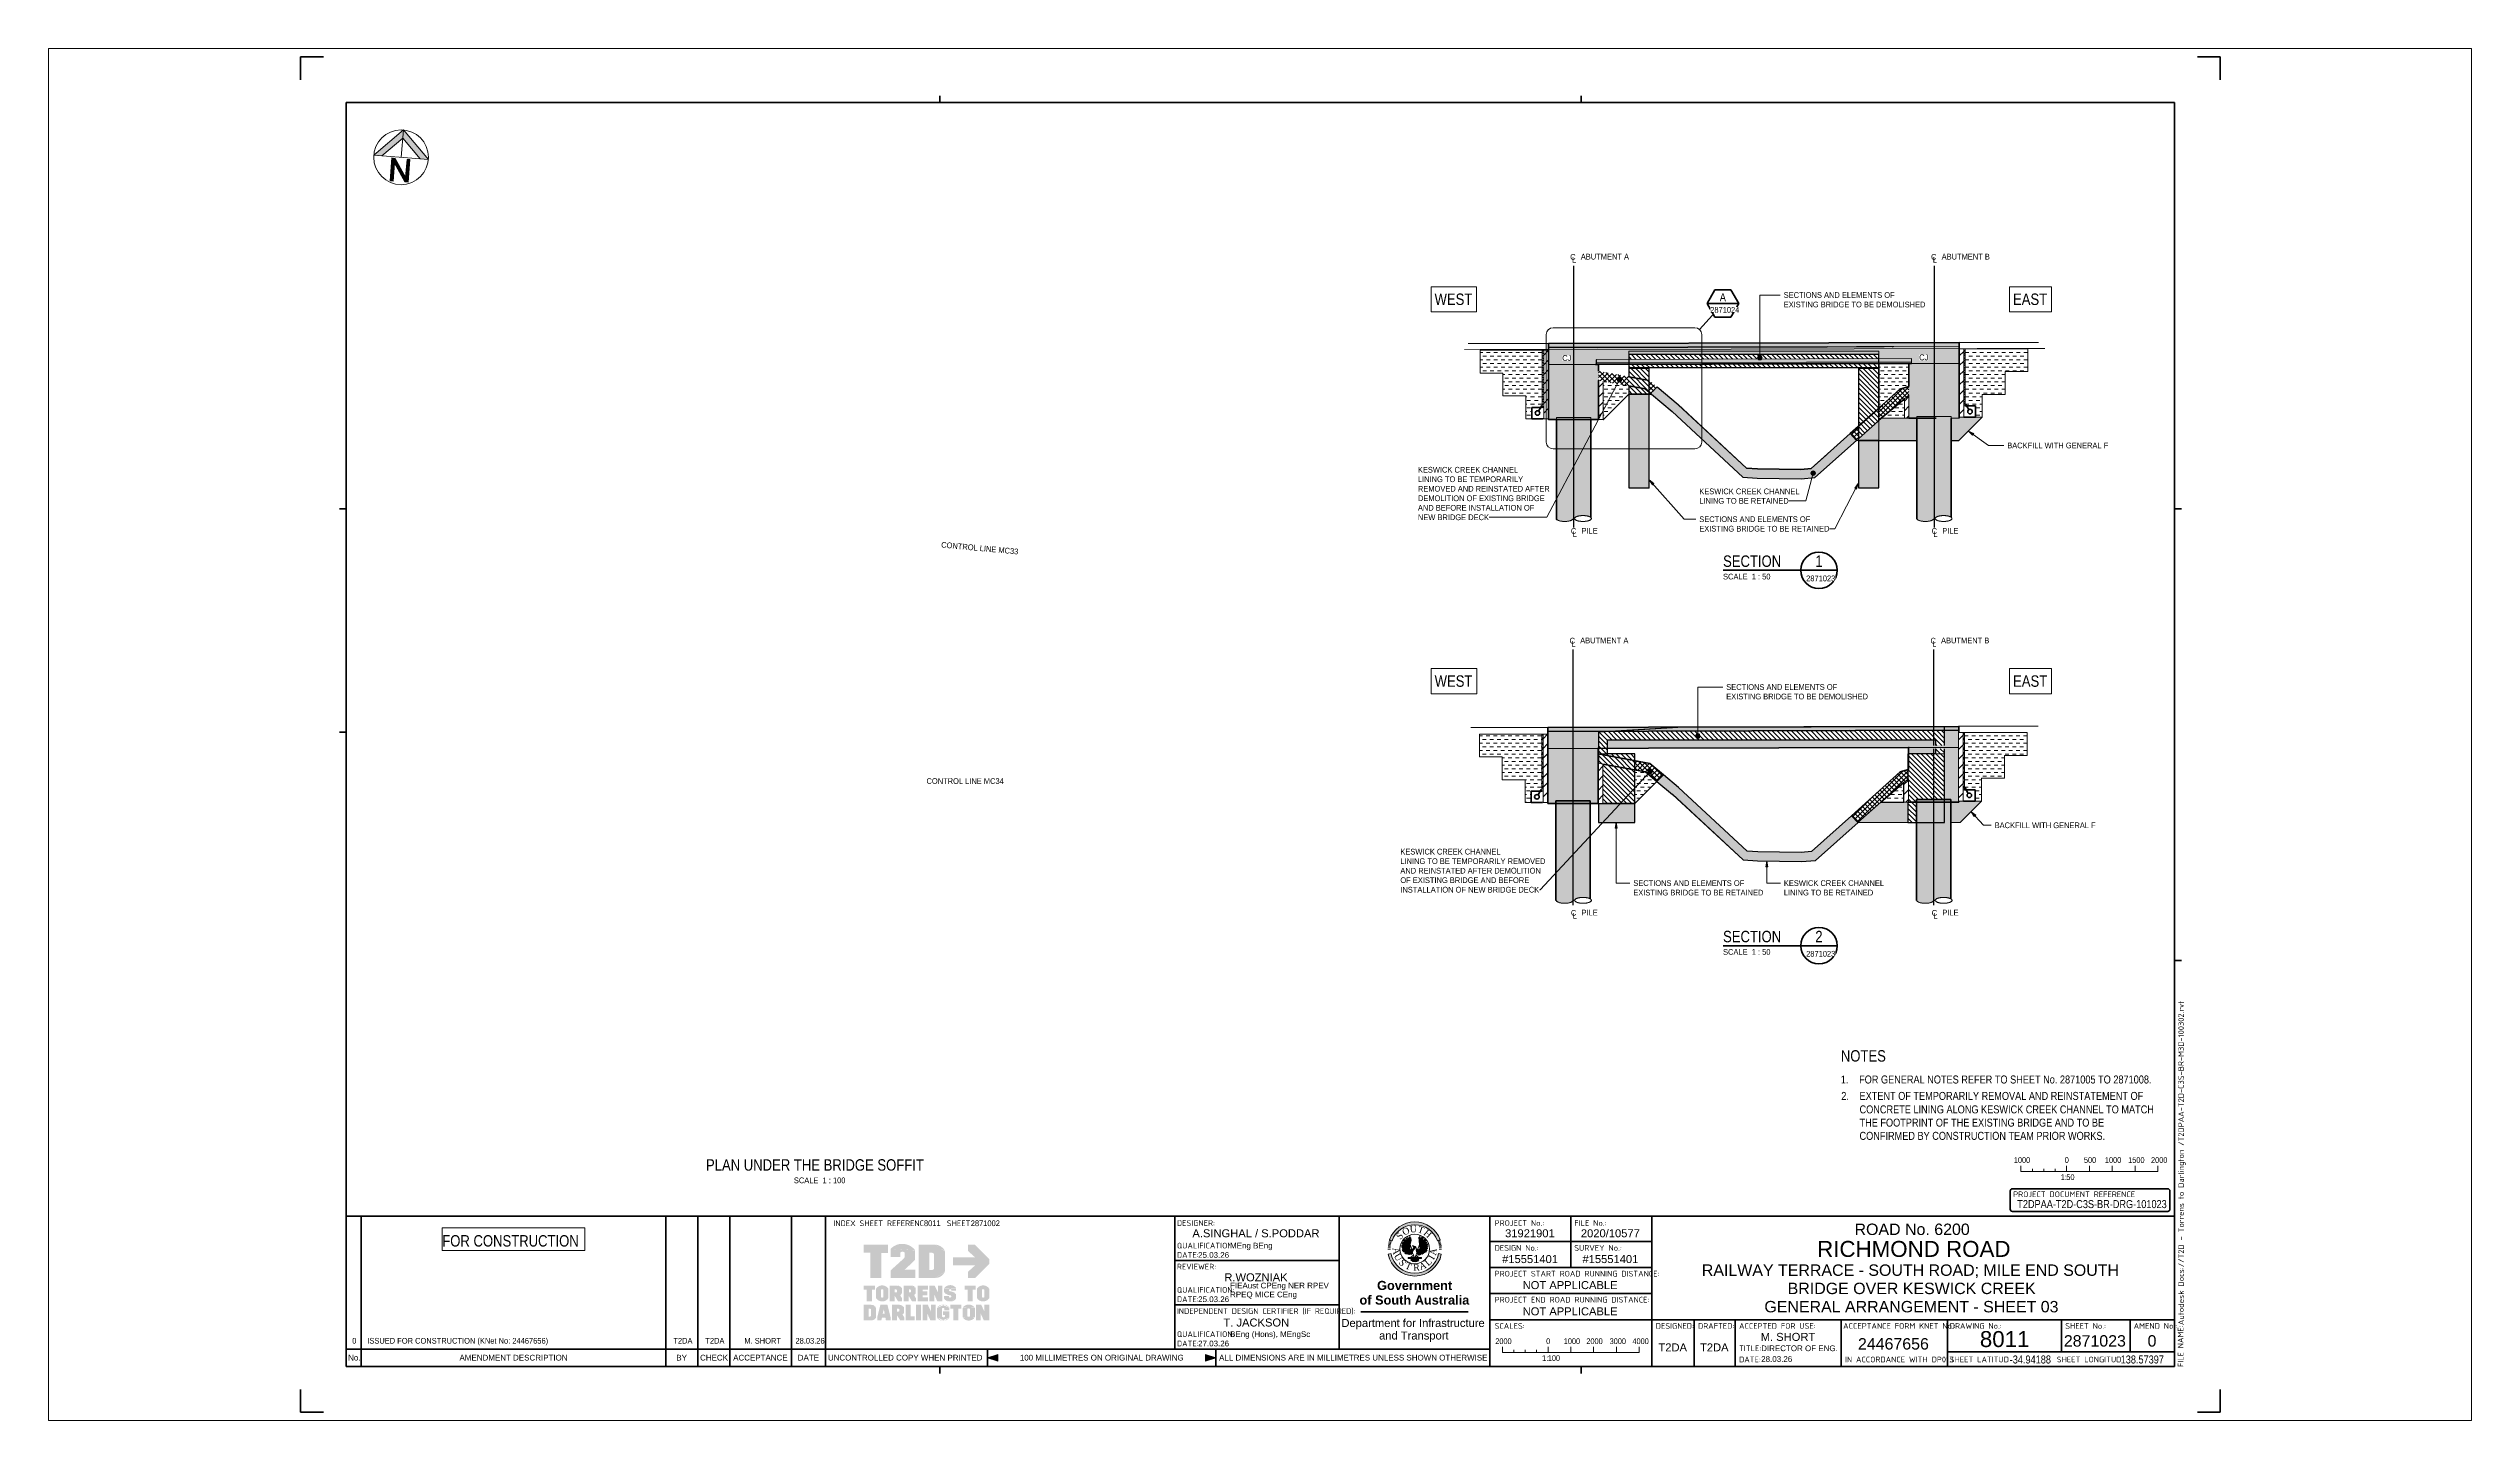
# Paper-space layout 'Layout1' of a CAD drawing. Header units: metres. Extents: x -0.11 to 0.95, y 0 to 0.6.
# The model-space entities are those that its viewports show. They can reach past a viewport. Long polylines and large blocks are cut down to what shows.
import ezdxf

# ---------------------------------------------------------------- set-up
doc = ezdxf.new("R2010")
doc.units = ezdxf.units.M
for name, pattern in [('JacobsCenter', [0.015, 0.009, -0.0015, 0.003, -0.0015]), ('JacobsDash', [0.0045, 0.003, -0.0015]), ('JacobsDemolished', [0.0045, 0.003, -0.0015])]:
    doc.linetypes.add(name, pattern=pattern)
doc.layers.get('Defpoints').update_dxf_attribs({"color": 41})
for name, color, linetype, lineweight in [('A-ANNO-NOTE-STAMP', 10, 'Continuous', 18), ('BRIDGE-ABUTMENT-CONC', 7, 'Continuous', 50), ('BRIDGE-G-IMPT', 7, 'Continuous', 13), ('D-BDGE', 7, 'Continuous', 13), ('D-BDGE-18-SOLID', 7, 'Continuous', 9), ('D-BDGE-FLOOR', 7, 'Continuous', 50), ('D-BDGE-FLOOR-HID', 7, 'JacobsDash', 18), ('D-BDGE-FLOOR-PAT', 7, 'Continuous', 50), ('D-BDGE-FNDN', 7, 'Continuous', 50), ('D-BDGE-FNDN-LINES-18-HID', 7, 'JacobsDash', 18), ('D-BDGE-FNDN-PILE-CONC', 7, 'Continuous', 50), ('D-BDGE-LINE', 7, 'Continuous', 9), ('D-ENHA-ANNO-SYMB', 7, 'Continuous', 50), ('D-ENHA-GEN-ANNO-SYMB', 7, 'Continuous', 9), ('D-ENHA-GEN-LINE', 7, 'Continuous', 9), ('D-ENHA-TEXT', 7, 'Continuous', 9), ('D-ENHA-TITLEBLOCK', 7, 'Continuous', 9), ('G-ANNO-TTLB', 7, 'Continuous', 18)]:
    doc.layers.add(name, color=color, linetype=linetype, lineweight=lineweight)
for name, color, linetype, lineweight, true_color in [('BRIDGE-FRAMING-LINE-18-HID', 7, 'Continuous', 13, 0x8c8cc6), ('D-BDGE-DECK', 7, 'Continuous', 13, 0x8c8cc6), ('D-BDGE-FRAMING', 7, 'Continuous', 13, 0x8c8cc6), ('D-BDGE-INT-WALL', 7, 'Continuous', 13, 0x8c8cc6)]:
    doc.layers.add(name, color=color, linetype=linetype, lineweight=lineweight, true_color=true_color)
doc.layers.add('D-BDGE-ANNO-NPLT', color=191, linetype='Continuous', plot=False)
doc.layers.get('D-BDGE-ANNO-NPLT').freeze()
doc.styles.add('Arial', font='arial.ttf', dxfattribs={"height": 0.0025})
doc.styles.add('Arial Narrow_1', font='ARIALN.TTF', dxfattribs={"height": 0.25})
doc.styles.add('Arial Narrow_2', font='ARIALN.TTF', dxfattribs={"height": 0.5})
doc.styles.add('Arial Narrow_3', font='ARIALN.TTF', dxfattribs={"height": 0.0035})
doc.styles.add('Arial Narrow_4', font='ARIALN.TTF', dxfattribs={"height": 0.005})
doc.styles.add('Arial Narrow_5', font='ARIALN.TTF', dxfattribs={"height": 0.125})
doc.styles.add('Arial Narrow_6', font='ARIALN.TTF', dxfattribs={"height": 0.175})
doc.styles.add('Arial Narrow_7', font='ARIALN.TTF', dxfattribs={"height": 0.0025})
doc.styles.add('Arial Narrow_8', font='ARIALN.TTF', dxfattribs={"width": 0.9, "height": 0.0025})
doc.styles.add('Arial_1', font='arial.ttf', dxfattribs={"height": 0.0035})
doc.styles.add('Arial_2', font='arial.ttf', dxfattribs={"height": 0.005})
doc.styles.add('Arial_3', font='arial.ttf', dxfattribs={"height": 0.007})
doc.styles.add('Arial_B', font='arialbd.ttf', dxfattribs={"height": 0.004})
doc.styles.add('ISOCPEUR', font='isocpeur.ttf', dxfattribs={"height": 0.0025})
doc.styles.add('Times New Roman', font='times.ttf', dxfattribs={"height": 0.008001})
pattern_1 = [(45, (609.53152, 18.093), (-0.053033, 0.053033), []), (135, (609.53152, 18.093), (-0.053033, -0.053033), [])]
pattern_2 = [(0, (609.531517, 18.093), (0.00992, 0.01984), [0.00168, -0.01817])]
pattern_3 = [(0, (609.53152, 18.093), (0.08064, 0.08064), [0.08064, -0.08064])]
pattern_4 = [(45, (609.53152, 18.093), (-0.106066, 0.106066), [])]
pattern_5 = [(135, (609.53152, 18.093), (-0.053033, -0.053033), [])]
pattern_6 = [(45, (627.36209, 18.143), (-0.053033, 0.053033), []), (135, (627.36209, 18.143), (-0.053033, -0.053033), [])]
pattern_7 = [(0, (627.36209, 18.143), (0.08064, 0.08064), [0.08064, -0.08064])]
pattern_8 = [(45, (627.36209, 18.143), (-0.106066, 0.106066), [])]
pattern_9 = [(0, (627.362092, 18.143), (0.00992, 0.01984), [0.00168, -0.01817])]
pattern_10 = [(135, (627.36209, 18.143), (-0.053033, -0.053033), [])]

# ---------------------------------------------------------------- blocks, each defined once
blk = doc.blocks.new('T2DPAA-T2D-PWA-DE-XRF-000001 - Drawing3_dwg-6272381-GENERAL ARRANGEMENT - SHEET 03')
at = {"layer": 'BRIDGE-G-IMPT'}
h = blk.add_hatch(color=256, dxfattribs=at)
edge = h.paths.add_edge_path()
edge.add_line((0.1549, 0.1015), (0.1515, 0.1021))
edge.add_arc((0.1226, 0.1077), 0.0295, 190.997, 349.003, ccw=False)
edge.add_line((0.0937, 0.1021), (0.0903, 0.1015))
edge.add_arc((0.1226, 0.1077), 0.0329, 190.997, 349.003)
edge = h.paths.add_edge_path()
edge.add_arc((0.1226, 0.1077), 0.0329, 20.0475, 159.9525, ccw=False)
edge.add_line((0.1535, 0.119), (0.1503, 0.1178))
edge.add_arc((0.1226, 0.1077), 0.0295, 20.0475, 159.9525)
edge.add_line((0.0949, 0.1178), (0.0917, 0.119))
h = blk.add_hatch(color=256, dxfattribs=at)
edge = h.paths.add_edge_path()
edge.add_arc((0.1226, 0.1077), 0.0329, 161.3902, 162.9856, ccw=False)
edge.add_line((0.0915, 0.1183), (0.0914, 0.1182))
edge.add_line((0.0915, 0.1183), (0.0947, 0.1172))
edge.add_line((0.0947, 0.1171), (0.0947, 0.1172))
edge.add_arc((0.1226, 0.1077), 0.0295, 161.3902, 162.9856)
edge.add_line((0.0944, 0.1163), (0.0911, 0.1174))
h = blk.add_hatch(color=256, dxfattribs=at)
edge = h.paths.add_edge_path()
edge.add_line((0.1206, 0.1074), (0.1207, 0.1074))
edge.add_line((0.1207, 0.1074), (0.1206, 0.1074))
edge = h.paths.add_edge_path()
edge.add_line((0.1166, 0.11), (0.1166, 0.1074))
edge.add_line((0.1166, 0.1074), (0.1183, 0.1065))
edge.add_line((0.1183, 0.1065), (0.119, 0.1076))
edge.add_line((0.119, 0.1076), (0.1204, 0.1079))
edge.add_line((0.1204, 0.1079), (0.1207, 0.1074))
edge.add_line((0.1207, 0.1074), (0.1211, 0.1067))
edge.add_line((0.1211, 0.1067), (0.1187, 0.1008))
edge.add_line((0.1187, 0.1008), (0.1178, 0.1012))
edge.add_line((0.1178, 0.1012), (0.1166, 0.1008))
edge.add_line((0.1166, 0.1008), (0.1161, 0.1012))
edge.add_line((0.1161, 0.1012), (0.1147, 0.101))
edge.add_line((0.1147, 0.101), (0.1143, 0.1017))
edge.add_line((0.1143, 0.1017), (0.1131, 0.1012))
edge.add_line((0.1131, 0.1012), (0.1128, 0.1022))
edge.add_line((0.1128, 0.1022), (0.1119, 0.1019))
edge.add_line((0.1119, 0.1019), (0.1119, 0.1029))
edge.add_line((0.1119, 0.1029), (0.1105, 0.1027))
edge.add_line((0.1105, 0.1027), (0.1107, 0.1043))
edge.add_line((0.1107, 0.1043), (0.1091, 0.1041))
edge.add_line((0.1091, 0.1041), (0.1095, 0.1057))
edge.add_line((0.1095, 0.1057), (0.1077, 0.106))
edge.add_line((0.1077, 0.106), (0.1081, 0.1069))
edge.add_line((0.1081, 0.1069), (0.1072, 0.1074))
edge.add_line((0.1072, 0.1074), (0.1081, 0.1091))
edge.add_line((0.1081, 0.1091), (0.1069, 0.11))
edge.add_line((0.1069, 0.11), (0.1081, 0.1112))
edge.add_line((0.1081, 0.1112), (0.1069, 0.1122))
edge.add_line((0.1069, 0.1122), (0.1085, 0.113))
edge.add_line((0.1085, 0.113), (0.1072, 0.1143))
edge.add_line((0.1072, 0.1143), (0.1095, 0.1145))
edge.add_line((0.1095, 0.1145), (0.1081, 0.116))
edge.add_line((0.1081, 0.116), (0.1105, 0.116))
edge.add_line((0.1105, 0.116), (0.1088, 0.1179))
edge.add_line((0.1088, 0.1179), (0.1119, 0.1163))
edge.add_line((0.1119, 0.1163), (0.1105, 0.1193))
edge.add_line((0.1105, 0.1193), (0.1138, 0.1172))
edge.add_line((0.1138, 0.1172), (0.1121, 0.121))
edge.add_line((0.1121, 0.121), (0.1147, 0.1181))
edge.add_line((0.1147, 0.1181), (0.1143, 0.1224))
edge.add_line((0.1143, 0.1224), (0.1159, 0.1188))
edge.add_line((0.1159, 0.1188), (0.1166, 0.1236))
edge.add_line((0.1166, 0.1236), (0.1171, 0.1207))
edge.add_line((0.1171, 0.1207), (0.1178, 0.1214))
edge.add_line((0.1178, 0.1214), (0.118, 0.1179))
edge.add_line((0.118, 0.1179), (0.1171, 0.1131))
edge.add_line((0.1171, 0.1131), (0.1178, 0.111))
edge.add_line((0.1178, 0.111), (0.1166, 0.11))
for points in [[(0.1105, 0.1193), (0.1088, 0.1179), (0.1119, 0.1163)], [(0.1369, 0.1093), (0.1385, 0.1081), (0.1367, 0.1074), (0.1376, 0.106), (0.1357, 0.106), (0.1367, 0.1043), (0.1348, 0.1043), (0.1348, 0.1031), (0.1336, 0.1034), (0.1331, 0.1022), (0.1322, 0.1024), (0.1317, 0.1015), (0.1305, 0.1017), (0.1301, 0.101), (0.1296, 0.1015), (0.1291, 0.1005), (0.1286, 0.1008), (0.1277, 0.1003), (0.1275, 0.101), (0.1268, 0.1003), (0.1251, 0.1029), (0.1242, 0.1065), (0.1246, 0.1076), (0.1263, 0.1076), (0.127, 0.1067), (0.1284, 0.1072), (0.1291, 0.11), (0.1275, 0.1112), (0.1282, 0.1133), (0.1275, 0.1219), (0.1284, 0.121), (0.1289, 0.1236), (0.1294, 0.1193), (0.1312, 0.1226), (0.1305, 0.1191), (0.1331, 0.1212), (0.1317, 0.1179), (0.1348, 0.1195), (0.1324, 0.116), (0.1364, 0.1179), (0.1341, 0.1155), (0.1371, 0.116), (0.1355, 0.1143), (0.1381, 0.1141), (0.1364, 0.1131), (0.1383, 0.1124), (0.1367, 0.1114), (0.1385, 0.11)], [(0.1312, 0.1226), (0.1331, 0.1212), (0.1305, 0.1191)], [(0.1348, 0.1195), (0.1364, 0.1179), (0.1324, 0.116)], [(0.1069, 0.1122), (0.1069, 0.11), (0.1081, 0.1112)], [(0.1081, 0.116), (0.1072, 0.1143), (0.1095, 0.1145)], [(0.1077, 0.106), (0.1091, 0.1041), (0.1095, 0.1057)], [(0.1105, 0.1027), (0.1119, 0.1019), (0.1119, 0.1029)], [(0.1225, 0.0967), (0.1233, 0.0985), (0.1277, 0.0943), (0.1263, 0.0929), (0.1237, 0.092), (0.1202, 0.0924), (0.1176, 0.0943), (0.1218, 0.0984)], [(0.1291, 0.1005), (0.1301, 0.101), (0.1296, 0.1015)], [(0.1317, 0.1015), (0.1331, 0.1022), (0.1322, 0.1024)], [(0.1383, 0.1124), (0.1381, 0.1141), (0.1364, 0.1131)]]:
    blk.add_hatch(color=256, dxfattribs=at).paths.add_polyline_path(points)
h = blk.add_hatch(color=256, dxfattribs=at)
edge = h.paths.add_edge_path()
edge.add_line((0.154, 0.1174), (0.1508, 0.1163))
edge.add_arc((0.1226, 0.1077), 0.0295, 17.0144, 18.6098)
edge.add_line((0.1505, 0.1172), (0.1505, 0.1171))
edge.add_line((0.1505, 0.1172), (0.1537, 0.1183))
edge.add_line((0.1538, 0.1182), (0.1537, 0.1183))
edge.add_arc((0.1226, 0.1077), 0.0329, 17.0144, 18.6098, ccw=False)
h = blk.add_hatch(color=256, dxfattribs=at)
edge = h.paths.add_edge_path()
edge.add_line((0.0931, 0.1083), (0.0897, 0.1083))
edge.add_arc((0.1226, 0.1077), 0.0329, 177.3415, 178.9368, ccw=False)
edge.add_line((0.0897, 0.1094), (0.0897, 0.1093))
edge.add_line((0.0897, 0.1094), (0.0932, 0.1092))
edge.add_line((0.0932, 0.1091), (0.0932, 0.1092))
edge.add_arc((0.1226, 0.1077), 0.0295, 177.3415, 178.9368)
h = blk.add_hatch(color=256, dxfattribs=at)
edge = h.paths.add_edge_path()
edge.add_line((0.0931, 0.1069), (0.0897, 0.1068))
edge.add_arc((0.1226, 0.1077), 0.0329, 180, 181.5953, ccw=False)
edge.add_line((0.0897, 0.1078), (0.0897, 0.1077))
edge.add_line((0.0897, 0.1078), (0.0931, 0.1078))
edge.add_line((0.0931, 0.1077), (0.0931, 0.1078))
edge.add_arc((0.1226, 0.1077), 0.0295, 180, 181.5953)
h = blk.add_hatch(color=256, dxfattribs=at)
edge = h.paths.add_edge_path()
edge.add_arc((0.1226, 0.1077), 0.0329, 174.6829, 176.2783, ccw=False)
edge.add_line((0.0899, 0.1109), (0.0898, 0.1108))
edge.add_line((0.0899, 0.1109), (0.0933, 0.1106))
edge.add_line((0.0933, 0.1105), (0.0933, 0.1106))
edge.add_arc((0.1226, 0.1077), 0.0295, 174.6829, 176.2783)
edge.add_line((0.0932, 0.1096), (0.0898, 0.1099))
h = blk.add_hatch(color=256, dxfattribs=at)
edge = h.paths.add_edge_path()
edge.add_arc((0.1226, 0.1077), 0.0329, 172.0244, 173.6197, ccw=False)
edge.add_line((0.09, 0.1124), (0.09, 0.1123))
edge.add_line((0.09, 0.1124), (0.0934, 0.1119))
edge.add_line((0.0934, 0.1118), (0.0934, 0.1119))
edge.add_arc((0.1226, 0.1077), 0.0295, 172.0244, 173.6197)
edge.add_line((0.0933, 0.111), (0.0899, 0.1114))
h = blk.add_hatch(color=256, dxfattribs=at)
edge = h.paths.add_edge_path()
edge.add_arc((0.1226, 0.1077), 0.0329, 169.3658, 170.9612, ccw=False)
edge.add_line((0.0903, 0.1139), (0.0903, 0.1138))
edge.add_line((0.0903, 0.1139), (0.0937, 0.1133))
edge.add_line((0.0936, 0.1132), (0.0937, 0.1133))
edge.add_arc((0.1226, 0.1077), 0.0295, 169.3658, 170.9612)
edge.add_line((0.0935, 0.1124), (0.0901, 0.1129))
h = blk.add_hatch(color=256, dxfattribs=at)
edge = h.paths.add_edge_path()
edge.add_arc((0.1226, 0.1077), 0.0329, 166.7073, 168.3026, ccw=False)
edge.add_line((0.0906, 0.1154), (0.0906, 0.1153))
edge.add_line((0.0906, 0.1154), (0.0939, 0.1146))
edge.add_line((0.0939, 0.1145), (0.0939, 0.1146))
edge.add_arc((0.1226, 0.1077), 0.0295, 166.7073, 168.3026)
edge.add_line((0.0937, 0.1137), (0.0904, 0.1144))
h = blk.add_hatch(color=256, dxfattribs=at)
edge = h.paths.add_edge_path()
edge.add_line((0.0941, 0.115), (0.0907, 0.1159))
edge.add_arc((0.1226, 0.1077), 0.0329, 164.0488, 165.6441, ccw=False)
edge.add_line((0.091, 0.1169), (0.091, 0.1168))
edge.add_line((0.091, 0.1169), (0.0943, 0.1159))
edge.add_line((0.0943, 0.1158), (0.0943, 0.1159))
edge.add_arc((0.1226, 0.1077), 0.0295, 164.0488, 165.6441)
h = blk.add_hatch(color=256, dxfattribs=at)
edge = h.paths.add_edge_path()
edge.add_line((0.1232, 0.1095), (0.1225, 0.1076))
edge.add_line((0.1225, 0.1076), (0.1207, 0.1074))
edge.add_line((0.1207, 0.1074), (0.1207, 0.1074))
edge.add_line((0.1207, 0.1074), (0.1216, 0.1086))
edge.add_line((0.1216, 0.1086), (0.1197, 0.1119))
edge.add_line((0.1197, 0.1119), (0.1232, 0.1107))
edge.add_line((0.1232, 0.1107), (0.1239, 0.1098))
edge.add_line((0.1239, 0.1098), (0.1232, 0.1095))
h = blk.add_hatch(color=256, dxfattribs=at)
edge = h.paths.add_edge_path()
edge.add_arc((0.1226, 0.1077), 0.0295, 14.3559, 15.9512)
edge.add_line((0.1509, 0.1159), (0.1509, 0.1158))
edge.add_line((0.1509, 0.1159), (0.1542, 0.1169))
edge.add_line((0.1542, 0.1168), (0.1542, 0.1169))
edge.add_arc((0.1226, 0.1077), 0.0329, 14.3559, 15.9512, ccw=False)
edge.add_line((0.1545, 0.1159), (0.1511, 0.115))
h = blk.add_hatch(color=256, dxfattribs=at)
edge = h.paths.add_edge_path()
edge.add_line((0.1548, 0.1144), (0.1514, 0.1137))
edge.add_arc((0.1226, 0.1077), 0.0295, 11.6974, 13.2927)
edge.add_line((0.1512, 0.1146), (0.1513, 0.1145))
edge.add_line((0.1512, 0.1146), (0.1546, 0.1154))
edge.add_line((0.1546, 0.1153), (0.1546, 0.1154))
edge.add_arc((0.1226, 0.1077), 0.0329, 11.6974, 13.2927, ccw=False)
h = blk.add_hatch(color=256, dxfattribs=at)
edge = h.paths.add_edge_path()
edge.add_arc((0.1226, 0.1077), 0.0295, 9.0388, 10.6342)
edge.add_line((0.1515, 0.1133), (0.1515, 0.1132))
edge.add_line((0.1515, 0.1133), (0.1549, 0.1139))
edge.add_line((0.1549, 0.1138), (0.1549, 0.1139))
edge.add_arc((0.1226, 0.1077), 0.0329, 9.0388, 10.6342, ccw=False)
edge.add_line((0.1551, 0.1129), (0.1517, 0.1124))
h = blk.add_hatch(color=256, dxfattribs=at)
edge = h.paths.add_edge_path()
edge.add_arc((0.1226, 0.1077), 0.0295, 6.3803, 7.9756)
edge.add_line((0.1518, 0.1119), (0.1518, 0.1118))
edge.add_line((0.1518, 0.1119), (0.1552, 0.1124))
edge.add_line((0.1552, 0.1123), (0.1552, 0.1124))
edge.add_arc((0.1226, 0.1077), 0.0329, 6.3803, 7.9756, ccw=False)
edge.add_line((0.1553, 0.1114), (0.1519, 0.111))
h = blk.add_hatch(color=256, dxfattribs=at)
edge = h.paths.add_edge_path()
edge.add_line((0.1554, 0.1099), (0.152, 0.1096))
edge.add_arc((0.1226, 0.1077), 0.0295, 3.7217, 5.3171)
edge.add_line((0.1519, 0.1106), (0.1519, 0.1105))
edge.add_line((0.1519, 0.1106), (0.1553, 0.1109))
edge.add_line((0.1553, 0.1108), (0.1553, 0.1109))
edge.add_arc((0.1226, 0.1077), 0.0329, 3.7217, 5.3171, ccw=False)
h = blk.add_hatch(color=256, dxfattribs=at)
edge = h.paths.add_edge_path()
edge.add_line((0.1555, 0.1083), (0.1521, 0.1083))
edge.add_arc((0.1226, 0.1077), 0.0295, 1.0632, 2.6585)
edge.add_line((0.152, 0.1092), (0.152, 0.1091))
edge.add_line((0.152, 0.1092), (0.1554, 0.1094))
edge.add_line((0.1555, 0.1093), (0.1554, 0.1094))
edge.add_arc((0.1226, 0.1077), 0.0329, 1.0632, 2.6585, ccw=False)
h = blk.add_hatch(color=256, dxfattribs=at)
edge = h.paths.add_edge_path()
edge.add_line((0.1555, 0.1068), (0.152, 0.1069))
edge.add_arc((0.1226, 0.1077), 0.0295, 358.4047, 360)
edge.add_line((0.1521, 0.1078), (0.1521, 0.1077))
edge.add_line((0.1521, 0.1078), (0.1555, 0.1078))
edge.add_line((0.1555, 0.1077), (0.1555, 0.1078))
edge.add_arc((0.1226, 0.1077), 0.0329, 358.4047, 360, ccw=False)
for p, q in [((0.0917, 0.119), (0.0949, 0.1178)), ((0.1105, 0.1193), (0.1088, 0.1179)), ((0.1119, 0.1163), (0.1105, 0.1193)), ((0.1305, 0.1191), (0.1312, 0.1226)), ((0.1331, 0.1212), (0.1305, 0.1191)), ((0.1312, 0.1226), (0.1331, 0.1212)), ((0.1324, 0.116), (0.1348, 0.1195)), ((0.1348, 0.1195), (0.1364, 0.1179)), ((0.1503, 0.1178), (0.1535, 0.119)), ((0.0903, 0.1015), (0.0937, 0.1021)), ((0.1069, 0.1122), (0.1069, 0.11)), ((0.1081, 0.1112), (0.1069, 0.1122)), ((0.1069, 0.11), (0.1081, 0.1112)), ((0.1081, 0.116), (0.1072, 0.1143)), ((0.1072, 0.1143), (0.1095, 0.1145)), ((0.1077, 0.106), (0.1091, 0.1041)), ((0.1095, 0.1057), (0.1077, 0.106)), ((0.1095, 0.1145), (0.1081, 0.116)), ((0.1088, 0.1179), (0.1119, 0.1163)), ((0.1091, 0.1041), (0.1095, 0.1057)), ((0.1119, 0.1029), (0.1105, 0.1027)), ((0.1105, 0.1027), (0.1119, 0.1019)), ((0.1119, 0.1019), (0.1119, 0.1029)), ((0.115, 0.0967), (0.1197, 0.0967)), ((0.1211, 0.1003), (0.1173, 0.0974)), ((0.1244, 0.1003), (0.1272, 0.0974)), ((0.1256, 0.0967), (0.1308, 0.0967)), ((0.1296, 0.1015), (0.1291, 0.1005)), ((0.1291, 0.1005), (0.1301, 0.101)), ((0.1301, 0.101), (0.1296, 0.1015)), ((0.1322, 0.1024), (0.1317, 0.1015)), ((0.1317, 0.1015), (0.1331, 0.1022)), ((0.1331, 0.1022), (0.1322, 0.1024)), ((0.1364, 0.1179), (0.1324, 0.116)), ((0.1381, 0.1141), (0.1364, 0.1131)), ((0.1364, 0.1131), (0.1383, 0.1124)), ((0.1383, 0.1124), (0.1381, 0.1141)), ((0.1515, 0.1021), (0.1549, 0.1015))]:
    blk.add_line(p, q, dxfattribs=at)
at = {"layer": 'BRIDGE-G-IMPT', "flags": 128}
for points in [[(0.1085, 0.113), (0.1072, 0.1143), (0.1095, 0.1145), (0.1081, 0.116), (0.1105, 0.116), (0.1088, 0.1179), (0.1119, 0.1163), (0.1105, 0.1193), (0.1138, 0.1172), (0.1121, 0.121), (0.1147, 0.1181), (0.1143, 0.1224), (0.1159, 0.1188), (0.1166, 0.1236), (0.1171, 0.1207), (0.1178, 0.1214), (0.118, 0.1179), (0.1171, 0.1131), (0.119, 0.1076), (0.1204, 0.1079), (0.1211, 0.1067), (0.1187, 0.1008), (0.1178, 0.1012), (0.1166, 0.1008), (0.1161, 0.1012), (0.1147, 0.101), (0.1143, 0.1017), (0.1131, 0.1012), (0.1128, 0.1022), (0.1119, 0.1019), (0.1119, 0.1029), (0.1105, 0.1027), (0.1107, 0.1043), (0.1091, 0.1041), (0.1095, 0.1057), (0.1077, 0.106), (0.1081, 0.1069), (0.1072, 0.1074), (0.1081, 0.1091), (0.1069, 0.11), (0.1081, 0.1112), (0.1069, 0.1122), (0.1087, 0.1131)], [(0.1199, 0.1031), (0.1225, 0.0967), (0.1251, 0.1029), (0.1242, 0.1065), (0.1246, 0.1076), (0.1263, 0.1076), (0.1282, 0.1133), (0.1275, 0.1219), (0.1284, 0.121), (0.1289, 0.1236), (0.1294, 0.1193), (0.1312, 0.1226), (0.1305, 0.1191), (0.1331, 0.1212), (0.1317, 0.1179), (0.1348, 0.1195), (0.1324, 0.116), (0.1364, 0.1179), (0.1341, 0.1155), (0.1371, 0.116), (0.1355, 0.1143), (0.1381, 0.1141), (0.1364, 0.1131), (0.1383, 0.1124), (0.1367, 0.1114), (0.1385, 0.11), (0.1369, 0.1093), (0.1385, 0.1081), (0.1367, 0.1074), (0.1376, 0.106), (0.1357, 0.106), (0.1367, 0.1043), (0.1348, 0.1043), (0.1348, 0.1031), (0.1336, 0.1034), (0.1331, 0.1022), (0.1322, 0.1024), (0.1317, 0.1015), (0.1305, 0.1017), (0.1301, 0.101), (0.1296, 0.1015), (0.1291, 0.1005), (0.1286, 0.1008), (0.1277, 0.1003), (0.1275, 0.101), (0.1268, 0.1003), (0.1251, 0.1029)], [(0.1206, 0.0974), (0.1145, 0.0974), (0.1145, 0.0962), (0.1194, 0.0962)], [(0.119, 0.1076), (0.1183, 0.1065), (0.1166, 0.1074), (0.1166, 0.11), (0.1178, 0.111)], [(0.1218, 0.0984), (0.1176, 0.0943), (0.1202, 0.0924), (0.1237, 0.092), (0.1263, 0.0929), (0.1277, 0.0943), (0.1233, 0.0985)], [(0.1239, 0.1098), (0.1244, 0.1091), (0.1246, 0.1076)], [(0.1246, 0.0974), (0.1308, 0.0974), (0.1308, 0.0962), (0.126, 0.0962)], [(0.1263, 0.1076), (0.127, 0.1067), (0.1284, 0.1072), (0.1291, 0.11), (0.1275, 0.1112)]]:
    blk.add_lwpolyline(points, dxfattribs=at)
blk.add_lwpolyline([(0.1206, 0.1074), (0.1216, 0.1086), (0.1197, 0.1119), (0.1232, 0.1107), (0.1239, 0.1098), (0.1232, 0.1095), (0.1225, 0.1076)], close=True, dxfattribs=at)
at = {"layer": 'BRIDGE-G-IMPT'}
blk.add_circle((0.1226, 0.1077), 0.018, dxfattribs=at)
for radius, start, end in [(0.0329, 20.0475, 159.9525), (0.0295, 20.0475, 159.9525), (0.0329, 190.997, 349.003), (0.0295, 190.997, 349.003)]:
    blk.add_arc((0.1226, 0.1077), radius, start, end, dxfattribs=at)
at = {"layer": 'BRIDGE-G-IMPT', "lineweight": 9, "char_height": 0.008, "attachment_point": 2, "line_spacing_factor": 1.029793, "style": 'Times New Roman'}
for s, insert, width, rotation in [('S', (0.1012, 0.1263), 0.008041, 49.0663), ('O', (0.1099, 0.133), 0.010353, 26.6943), ('U', (0.1205, 0.136), 0.010353, 4.3222), ('T', (0.1314, 0.1347), 0.008744, 341.9502), ('H', (0.141, 0.1293), 0.010353, 319.5782), ('A', (0.104, 0.106), 0.010353, 279.6978), ('U', (0.1058, 0.0996), 0.010353, 300.15), ('S', (0.1107, 0.0935), 0.008041, 310.3575), ('T', (0.1164, 0.0903), 0.008744, 336.9699), ('R', (0.1244, 0.0893), 0.009549, 3.701), ('A', (0.1307, 0.0909), 0.010353, 21.3382), ('L', (0.1363, 0.0949), 0.008744, 42.375), ('I', (0.1395, 0.0995), 0.004825, 60.5783), ('A', (0.141, 0.1048), 0.010353, 83.64)]:
    blk.add_mtext(s, dxfattribs=dict(at, insert=insert, width=width, rotation=rotation))
blk = doc.blocks.new('T2DPAA-T2D-PWA-DE-XRF-000001 - Standard-6272828-GENERAL ARRANGEMENT - SHEET 03')
at = {"layer": 'BRIDGE-G-IMPT', "lineweight": 9}
for points in [[(0.3055, 0.0254), (0.3055, 0.0239), (0.3055, 0.0224), (0.301, 0.0239)], [(0.3965, 0.0254), (0.401, 0.0239), (0.3965, 0.0224), (0.3965, 0.0239)]]:
    blk.add_hatch(color=256, dxfattribs=at).paths.add_polyline_path(points)
at = {"layer": 'D-ENHA-TITLEBLOCK', "true_color": 0x1d4a5c}
h = blk.add_hatch(color=139, dxfattribs=at)
edge = h.paths.add_edge_path()
edge.add_line((0.2623, 0.0443), (0.2623, 0.0452))
edge.add_arc((0.2616, 0.044), 0.00145, 58.8241, 99.793)
edge.add_line((0.2613, 0.0454), (0.2613, 0.0441))
edge.add_arc((0.2616, 0.0455), 0.00141, 259.7202, 301.6629)
edge = h.paths.add_edge_path()
edge.add_arc((0.2625, 0.0448), 0.00224, 301.808, 330.1086, ccw=False)
edge.add_line((0.2637, 0.0429), (0.2645, 0.0415))
edge.add_line((0.2645, 0.0415), (0.2645, 0.0403))
edge.add_line((0.2645, 0.0403), (0.2627, 0.0403))
edge.add_line((0.2627, 0.0403), (0.2613, 0.0425))
edge.add_line((0.2613, 0.0425), (0.2613, 0.0403))
edge.add_line((0.2613, 0.0403), (0.2591, 0.0403))
edge.add_line((0.2591, 0.0403), (0.2591, 0.0471))
edge.add_line((0.2591, 0.0471), (0.2624, 0.0471))
edge.add_arc((0.2623, 0.0446), 0.00248, 32.8357, 87.7033, ccw=False)
edge.add_line((0.2644, 0.046), (0.2644, 0.0437))
edge = h.paths.add_edge_path()
edge.add_line((0.2674, 0.0527), (0.2674, 0.0537))
edge.add_arc((0.2667, 0.0524), 0.00145, 58.8241, 99.793)
edge.add_line((0.2665, 0.0539), (0.2665, 0.0526))
edge.add_arc((0.2667, 0.0539), 0.00141, 259.7202, 301.6629)
edge = h.paths.add_edge_path()
edge.add_arc((0.2676, 0.0532), 0.00224, 301.808, 330.1086, ccw=False)
edge.add_line((0.2688, 0.0513), (0.2696, 0.0499))
edge.add_line((0.2696, 0.0499), (0.2696, 0.0487))
edge.add_line((0.2696, 0.0487), (0.2678, 0.0487))
edge.add_line((0.2678, 0.0487), (0.2664, 0.051))
edge.add_line((0.2664, 0.051), (0.2664, 0.0487))
edge.add_line((0.2664, 0.0487), (0.2642, 0.0487))
edge.add_line((0.2642, 0.0487), (0.2642, 0.0555))
edge.add_line((0.2642, 0.0555), (0.2676, 0.0555))
edge.add_arc((0.2675, 0.0531), 0.00248, 32.8357, 87.7033, ccw=False)
edge.add_line((0.2695, 0.0544), (0.2695, 0.0521))
edge = h.paths.add_edge_path()
edge.add_line((0.2499, 0.0422), (0.2499, 0.0452))
edge.add_arc((0.2491, 0.0441), 0.00138, 56.3448, 98.7814)
edge.add_line((0.2489, 0.0454), (0.2489, 0.0419))
edge.add_arc((0.2491, 0.0433), 0.00138, 261.2186, 303.6552)
edge = h.paths.add_edge_path()
edge.add_line((0.2613, 0.0527), (0.2613, 0.0537))
edge.add_arc((0.2606, 0.0524), 0.00145, 58.8241, 99.793)
edge.add_line((0.2603, 0.0539), (0.2603, 0.0526))
edge.add_arc((0.2606, 0.0539), 0.00141, 259.7202, 301.6629)
edge = h.paths.add_edge_path()
edge.add_line((0.2502, 0.0403), (0.2467, 0.0403))
edge.add_line((0.2467, 0.0403), (0.2467, 0.0471))
edge.add_line((0.2467, 0.0471), (0.2501, 0.0471))
edge.add_arc((0.25, 0.0447), 0.00241, 26.2483, 85.5583, ccw=False)
edge.add_line((0.2521, 0.0457), (0.2521, 0.0416))
edge.add_arc((0.2502, 0.0424), 0.00209, 270, 338.4707, ccw=False)
h.paths.add_polyline_path([(0.2555, 0.0451), (0.255, 0.0432), (0.2559, 0.0432)])
h.paths.add_polyline_path([(0.2585, 0.0415), (0.2585, 0.0403), (0.2564, 0.0403), (0.2562, 0.0415), (0.2547, 0.0415), (0.2544, 0.0403), (0.2526, 0.0403), (0.2526, 0.0415), (0.254, 0.0471), (0.2571, 0.0471)])
h.paths.add_polyline_path([(0.2673, 0.042), (0.269, 0.042), (0.269, 0.0403), (0.2651, 0.0403), (0.2651, 0.0471), (0.2673, 0.0471)])
h.paths.add_polyline_path([(0.2718, 0.0403), (0.2696, 0.0403), (0.2696, 0.0471), (0.2718, 0.0471)])
h.paths.add_polyline_path([(0.2762, 0.0441), (0.2762, 0.0471), (0.2782, 0.0471), (0.2782, 0.0403), (0.2759, 0.0403), (0.2746, 0.0432), (0.2746, 0.0403), (0.2725, 0.0403), (0.2725, 0.0471), (0.2748, 0.0471)])
edge = h.paths.add_edge_path()
edge.add_arc((0.2817, 0.0424), 0.000774, 214.5178, 325.4822)
edge.add_line((0.2823, 0.0419), (0.2823, 0.0427))
edge.add_line((0.2823, 0.0427), (0.2815, 0.0427))
edge.add_line((0.2815, 0.0427), (0.2815, 0.0443))
edge.add_line((0.2815, 0.0443), (0.2842, 0.0443))
edge.add_line((0.2842, 0.0443), (0.2842, 0.0415))
edge.add_arc((0.2819, 0.0428), 0.00262, 274.1131, 330.4929, ccw=False)
edge.add_arc((0.2815, 0.0434), 0.00327, 260.2337, 279.7663, ccw=False)
edge.add_arc((0.2812, 0.0429), 0.00275, 208.3817, 264.7517, ccw=False)
edge.add_line((0.2788, 0.0416), (0.2788, 0.0458))
edge.add_arc((0.2812, 0.0445), 0.00268, 94.8448, 152.8409, ccw=False)
edge.add_arc((0.2815, 0.0424), 0.00482, 83.0812, 96.9188, ccw=False)
edge.add_arc((0.2818, 0.0444), 0.00278, 31.3102, 83.6241, ccw=False)
edge.add_line((0.2842, 0.0459), (0.2842, 0.0447))
edge.add_line((0.2842, 0.0447), (0.282, 0.0447))
edge.add_line((0.282, 0.0447), (0.282, 0.0455))
edge.add_arc((0.2815, 0.0451), 0.000641, 40.732, 139.268)
edge.add_line((0.281, 0.0455), (0.281, 0.0419))
h.paths.add_polyline_path([(0.2882, 0.0403), (0.2859, 0.0403), (0.2859, 0.0454), (0.2846, 0.0454), (0.2846, 0.0471), (0.2895, 0.0471), (0.2895, 0.0454), (0.2882, 0.0454)])
edge = h.paths.add_edge_path()
edge.add_arc((0.2927, 0.0429), 0.00104, 239.6549, 300.3451)
edge.add_line((0.2932, 0.042), (0.2932, 0.0454))
edge.add_arc((0.2927, 0.0445), 0.00103, 59.5446, 120.4554)
edge.add_line((0.2921, 0.0454), (0.2921, 0.042))
edge = h.paths.add_edge_path()
edge.add_arc((0.2927, 0.0434), 0.00323, 212.7347, 327.2653, ccw=False)
edge.add_line((0.29, 0.0417), (0.29, 0.0458))
edge.add_arc((0.2927, 0.044), 0.00323, 32.6408, 147.3592, ccw=False)
edge.add_line((0.2954, 0.0458), (0.2954, 0.0417))
h.paths.add_polyline_path([(0.3017, 0.0403), (0.2993, 0.0403), (0.298, 0.0432), (0.298, 0.0403), (0.2959, 0.0403), (0.2959, 0.0471), (0.2982, 0.0471), (0.2996, 0.0441), (0.2996, 0.0471), (0.3017, 0.0471)])
edge = h.paths.add_edge_path()
edge.add_arc((0.299, 0.0513), 0.00104, 239.6549, 300.3451)
edge.add_line((0.2995, 0.0504), (0.2995, 0.0538))
edge.add_arc((0.299, 0.0529), 0.00103, 59.5446, 120.4554)
edge.add_line((0.2985, 0.0538), (0.2985, 0.0504))
edge = h.paths.add_edge_path()
edge.add_arc((0.299, 0.0518), 0.00323, 212.7347, 327.2653, ccw=False)
edge.add_line((0.2963, 0.0501), (0.2963, 0.0542))
edge.add_arc((0.299, 0.0524), 0.00323, 32.6408, 147.3592, ccw=False)
edge.add_line((0.3017, 0.0542), (0.3017, 0.0501))
h.paths.add_polyline_path([(0.2945, 0.0487), (0.2923, 0.0487), (0.2923, 0.0538), (0.2909, 0.0538), (0.2909, 0.0555), (0.2958, 0.0555), (0.2958, 0.0538), (0.2945, 0.0538)])
edge = h.paths.add_edge_path()
edge.add_line((0.2872, 0.0518), (0.2872, 0.0499))
edge.add_arc((0.2849, 0.0513), 0.0027, 273.7285, 329.3952, ccw=False)
edge.add_line((0.285, 0.0486), (0.2841, 0.0486))
edge.add_arc((0.2842, 0.0512), 0.00266, 210.1626, 267.7624, ccw=False)
edge.add_line((0.2819, 0.0499), (0.2819, 0.051))
edge.add_line((0.2819, 0.051), (0.2841, 0.051))
edge.add_arc((0.2845, 0.0508), 0.000522, 155.2714, 300.4507)
edge.add_arc((0.2846, 0.0508), 0.000487, 289.6558, 416.8121)
edge.add_line((0.2849, 0.0512), (0.2834, 0.0515))
edge.add_arc((0.2841, 0.054), 0.00253, 213.4271, 255.8381, ccw=False)
edge.add_line((0.2819, 0.0526), (0.2819, 0.0544))
edge.add_arc((0.2846, 0.0525), 0.00325, 35.8397, 144.1603, ccw=False)
edge.add_line((0.2872, 0.0544), (0.2872, 0.0533))
edge.add_line((0.2872, 0.0533), (0.2851, 0.0533))
edge.add_arc((0.2846, 0.0535), 0.000494, 335.3316, 479.9481)
edge.add_arc((0.2845, 0.0535), 0.000428, 103.9979, 246.4243)
edge.add_line((0.2843, 0.0531), (0.2853, 0.0529))
edge.add_arc((0.2849, 0.0501), 0.00281, 35.1328, 82.3403, ccw=False)
h.paths.add_polyline_path([(0.2792, 0.0526), (0.2792, 0.0555), (0.2812, 0.0555), (0.2812, 0.0487), (0.2789, 0.0487), (0.2776, 0.0517), (0.2776, 0.0487), (0.2755, 0.0487), (0.2755, 0.0555), (0.2778, 0.0555)])
h.paths.add_polyline_path([(0.2725, 0.053), (0.2746, 0.053), (0.2746, 0.0513), (0.2725, 0.0513), (0.2725, 0.0504), (0.2748, 0.0504), (0.2748, 0.0487), (0.2703, 0.0487), (0.2703, 0.0555), (0.2748, 0.0555), (0.2748, 0.0538), (0.2725, 0.0538)])
edge = h.paths.add_edge_path()
edge.add_arc((0.2615, 0.0532), 0.00224, 301.808, 330.1086, ccw=False)
edge.add_line((0.2627, 0.0513), (0.2635, 0.0499))
edge.add_line((0.2635, 0.0499), (0.2635, 0.0487))
edge.add_line((0.2635, 0.0487), (0.2617, 0.0487))
edge.add_line((0.2617, 0.0487), (0.2603, 0.051))
edge.add_line((0.2603, 0.051), (0.2603, 0.0487))
edge.add_line((0.2603, 0.0487), (0.2581, 0.0487))
edge.add_line((0.2581, 0.0487), (0.2581, 0.0555))
edge.add_line((0.2581, 0.0555), (0.2614, 0.0555))
edge.add_arc((0.2613, 0.0531), 0.00248, 32.8357, 87.7033, ccw=False)
edge.add_line((0.2634, 0.0544), (0.2634, 0.0521))
edge = h.paths.add_edge_path()
edge.add_line((0.2543, 0.0538), (0.2543, 0.0504))
edge.add_arc((0.2548, 0.0513), 0.00104, 239.6549, 300.3451)
edge.add_line((0.2553, 0.0504), (0.2553, 0.0538))
edge.add_arc((0.2548, 0.0529), 0.00103, 59.5446, 120.4554)
edge = h.paths.add_edge_path()
edge.add_line((0.2521, 0.0501), (0.2521, 0.0542))
edge.add_arc((0.2548, 0.0524), 0.00323, 32.6408, 147.3592, ccw=False)
edge.add_line((0.2575, 0.0542), (0.2575, 0.0501))
edge.add_arc((0.2548, 0.0518), 0.00323, 212.7347, 327.2653, ccw=False)
h.paths.add_polyline_path([(0.2503, 0.0487), (0.248, 0.0487), (0.248, 0.0538), (0.2467, 0.0538), (0.2467, 0.0555), (0.2516, 0.0555), (0.2516, 0.0538), (0.2503, 0.0538)])
h.paths.add_polyline_path([(0.3017, 0.0672), (0.3017, 0.0651), (0.2955, 0.0588), (0.2924, 0.0588), (0.2924, 0.0616), (0.2955, 0.0644), (0.2858, 0.0644), (0.2858, 0.0679), (0.2955, 0.0679), (0.2924, 0.0707), (0.2924, 0.0734), (0.2955, 0.0734)])
edge = h.paths.add_edge_path()
edge.add_line((0.2768, 0.0699), (0.2754, 0.0699))
edge.add_line((0.2754, 0.0699), (0.2754, 0.0624))
edge.add_line((0.2754, 0.0624), (0.2768, 0.0624))
edge.add_arc((0.2767, 0.0633), 0.000915, 277.9427, 335.4563)
edge.add_line((0.2775, 0.0629), (0.2775, 0.0694))
edge.add_arc((0.2767, 0.0689), 0.000957, 31.2517, 83.8556)
edge = h.paths.add_edge_path()
edge.add_line((0.2781, 0.0589), (0.2707, 0.0589))
edge.add_line((0.2707, 0.0589), (0.2707, 0.0734))
edge.add_line((0.2707, 0.0734), (0.2781, 0.0734))
edge.add_arc((0.2777, 0.0683), 0.00519, 26.2483, 85.5583, ccw=False)
edge.add_line((0.2823, 0.0705), (0.2823, 0.0617))
edge.add_arc((0.2781, 0.0634), 0.00451, 270, 338.4707, ccw=False)
edge = h.paths.add_edge_path()
edge.add_line((0.2627, 0.0699), (0.2627, 0.0681))
edge.add_line((0.2627, 0.0681), (0.2585, 0.0681))
edge.add_line((0.2585, 0.0681), (0.2585, 0.0716))
edge.add_arc((0.2636, 0.0668), 0.00703, 37.1177, 136.9917, ccw=False)
edge.add_line((0.2692, 0.071), (0.2692, 0.0671))
edge.add_arc((0.2674, 0.0677), 0.00193, 316.9738, 340.8309, ccw=False)
edge.add_line((0.2688, 0.0664), (0.268, 0.0656))
edge.add_line((0.268, 0.0656), (0.2646, 0.0625))
edge.add_line((0.2646, 0.0625), (0.2693, 0.0625))
edge.add_line((0.2693, 0.0625), (0.2693, 0.0588))
edge.add_line((0.2693, 0.0588), (0.2585, 0.0588))
edge.add_line((0.2585, 0.0588), (0.2585, 0.0622))
edge.add_line((0.2585, 0.0622), (0.2638, 0.067))
edge.add_line((0.2638, 0.067), (0.2647, 0.068))
edge.add_line((0.2647, 0.068), (0.2647, 0.0699))
edge.add_arc((0.2637, 0.0691), 0.00131, 40.7337, 139.2663)
h.paths.add_polyline_path([(0.2467, 0.0734), (0.2573, 0.0734), (0.2573, 0.0698), (0.2544, 0.0698), (0.2544, 0.0589), (0.2496, 0.0589), (0.2496, 0.0699), (0.2467, 0.0699)])
at = {"layer": 'D-ENHA-GEN-LINE'}
for p, q in [((0.5265, 0.0287), (0.5265, 0.0262)), ((0.5265, 0.0262), (0.5865, 0.0262)), ((0.5315, 0.0274), (0.5315, 0.0262)), ((0.5365, 0.0274), (0.5365, 0.0262)), ((0.5415, 0.0274), (0.5415, 0.0262)), ((0.5465, 0.0287), (0.5465, 0.0262)), ((0.5565, 0.0287), (0.5565, 0.0262)), ((0.5665, 0.0287), (0.5665, 0.0262)), ((0.5765, 0.0287), (0.5765, 0.0262)), ((0.5865, 0.0287), (0.5865, 0.0262))]:
    blk.add_line(p, q, dxfattribs=at)
at = {"layer": 'D-ENHA-TITLEBLOCK', "color": 8, "lineweight": 35, "true_color": 0x808080}
for p, q in [((0, 0.594), (0.01, 0.594)), ((0, 0.584), (0, 0.594)), ((0.831, 0.594), (0.841, 0.594)), ((0.841, 0.594), (0.841, 0.584)), ((0, 0), (0, 0.01)), ((0.01, 0), (0, 0)), ((0.831, 0), (0.841, 0)), ((0.841, 0), (0.841, 0.01))]:
    blk.add_line(p, q, dxfattribs=at)
at = {"layer": 'D-ENHA-TITLEBLOCK', "lineweight": 100}
for p, q in [((0.02, 0.574), (0.02, 0.02)), ((0.821, 0.574), (0.02, 0.574)), ((0.821, 0.02), (0.821, 0.574)), ((0.821, 0.086), (0.02, 0.086)), ((0.23, 0.02), (0.23, 0.086)), ((0.383, 0.086), (0.383, 0.0277)), ((0.455, 0.086), (0.455, 0.0277)), ((0.521, 0.086), (0.521, 0.02)), ((0.592, 0.086), (0.592, 0.02)), ((0.4645, 0.044), (0.5115, 0.044)), ((0.02, 0.02), (0.821, 0.02))]:
    blk.add_line(p, q, dxfattribs=at)
at = {"layer": 'D-ENHA-TITLEBLOCK', "lineweight": 50}
for p, q in [((0.28, 0.577), (0.28, 0.574)), ((0.561, 0.577), (0.561, 0.574)), ((0.017, 0.396), (0.02, 0.396)), ((0.821, 0.396), (0.824, 0.396)), ((0.017, 0.298), (0.02, 0.298)), ((0.821, 0.198), (0.824, 0.198)), ((0.749, 0.097), (0.749, 0.089)), ((0.818, 0.098), (0.75, 0.098)), ((0.819, 0.089), (0.819, 0.097)), ((0.75, 0.088), (0.818, 0.088)), ((0.28, 0.02), (0.28, 0.017)), ((0.561, 0.02), (0.561, 0.017))]:
    blk.add_line(p, q, dxfattribs=at)
at = {"layer": 'D-ENHA-TITLEBLOCK', "lineweight": 35}
for p, q in [((0.0265, 0.02), (0.0265, 0.086)), ((0.16, 0.02), (0.16, 0.086)), ((0.174, 0.02), (0.174, 0.086)), ((0.188, 0.02), (0.188, 0.086)), ((0.215, 0.02), (0.215, 0.086)), ((0.5565, 0.086), (0.5565, 0.0635)), ((0.521, 0.0748), (0.592, 0.0748)), ((0.455, 0.0665), (0.383, 0.0665)), ((0.521, 0.0635), (0.592, 0.0635)), ((0.455, 0.0471), (0.383, 0.0471)), ((0.521, 0.052), (0.592, 0.052)), ((0.521, 0.0405), (0.821, 0.0405)), ((0.6105, 0.0405), (0.6105, 0.02)), ((0.6285, 0.0405), (0.6285, 0.02)), ((0.675, 0.0405), (0.675, 0.02)), ((0.7215, 0.0405), (0.7215, 0.02)), ((0.7715, 0.0265), (0.7715, 0.0405)), ((0.8015, 0.0265), (0.8015, 0.0405)), ((0.521, 0.0277), (0.02, 0.0277)), ((0.301, 0.02), (0.301, 0.0277)), ((0.401, 0.02), (0.401, 0.0277)), ((0.821, 0.0265), (0.7215, 0.0265))]:
    blk.add_line(p, q, dxfattribs=at)
at = {"layer": 'D-ENHA-TITLEBLOCK'}
for p, q in [((0.3055, 0.0254), (0.301, 0.0239)), ((0.301, 0.0239), (0.3055, 0.0224)), ((0.3055, 0.0239), (0.3055, 0.0254)), ((0.3055, 0.0224), (0.3055, 0.0239)), ((0.3965, 0.0254), (0.3965, 0.0239)), ((0.401, 0.0239), (0.3965, 0.0254)), ((0.3965, 0.0239), (0.3965, 0.0224)), ((0.3965, 0.0224), (0.401, 0.0239))]:
    blk.add_line(p, q, dxfattribs=at)
at = {"layer": 'D-ENHA-TITLEBLOCK', "lineweight": 50}
for centre, start, end in [((0.75, 0.097), 90, 180), ((0.818, 0.097), 0, 90), ((0.75, 0.089), 180, 270), ((0.818, 0.089), 270, 0)]:
    blk.add_arc(centre, 0.001, start, end, dxfattribs=at)
at = {"xscale": 0.3600000000000081, "yscale": 0.3600000000000081, "zscale": 0.3600000000000081}
blk.add_blockref('T2DPAA-T2D-PWA-DE-XRF-000001 - Drawing3_dwg-6272381-GENERAL ARRANGEMENT - SHEET 03', (0.444, 0.0328), dxfattribs=at)
at = {"layer": 'D-ENHA-TITLEBLOCK', "attachment_point": 1}
for s, insert, char_height, width, style in [('PROJECT DOCUMENT REFERENCE', (0.7503, 0.0968), 0.0025, 0.058764, 'ISOCPEUR'), ('INDEX SHEET REFERENCE:', (0.2334, 0.0841), 0.0025, 0.046899, 'ISOCPEUR'), ('SHEET', (0.2831, 0.0841), 0.0025, 0.011544, 'ISOCPEUR'), ('DESIGNER:', (0.3839, 0.0842), 0.0025, 0.018118, 'ISOCPEUR'), ('PROJECT No.:', (0.5231, 0.0842), 0.0025, 0.02397, 'ISOCPEUR'), ('FILE No.:', (0.558, 0.0842), 0.0025, 0.015553, 'ISOCPEUR'), ('QUALIFICATION:', (0.3839, 0.0743), 0.0025, 0.027498, 'ISOCPEUR'), ('DATE:', (0.3839, 0.0702), 0.0025, 0.010582, 'ISOCPEUR'), ('REVIEWER:', (0.3839, 0.0651), 0.0025, 0.01916, 'ISOCPEUR'), ('DESIGN No.:', (0.5231, 0.0733), 0.0025, 0.020844, 'ISOCPEUR'), ('SURVEY No.:', (0.558, 0.0733), 0.0025, 0.023008, 'ISOCPEUR'), ('QUALIFICATION:', (0.3839, 0.0549), 0.0025, 0.027498, 'ISOCPEUR'), ('Government', (0.4716, 0.0576), 0.004, 0.040004, 'Arial_B'), ('PROJECT START ROAD RUNNING DISTANCE:', (0.5231, 0.062), 0.0025, 0.079207, 'ISOCPEUR'), ('DATE:', (0.3839, 0.0508), 0.0025, 0.010582, 'ISOCPEUR'), ('INDEPENDENT DESIGN CERTIFIER (IF REQUIRED):', (0.3839, 0.0456), 0.0025, 0.08546, 'ISOCPEUR'), ('of South Australia', (0.4639, 0.0512), 0.004, 0.058523, 'Arial_B'), ('PROJECT END ROAD RUNNING DISTANCE:', (0.5231, 0.0506), 0.0025, 0.073835, 'ISOCPEUR'), ('QUALIFICATION:', (0.3839, 0.0355), 0.0025, 0.027498, 'ISOCPEUR'), ('Department for Infrastructure ', (0.456, 0.0409), 0.0035, 0.078004, 'Arial_1'), ('and Transport', (0.4725, 0.0354), 0.0035, 0.037599, 'Arial_1'), ('SCALES:', (0.5231, 0.0391), 0.0025, 0.014911, 'ISOCPEUR'), ('2000', (0.5234, 0.0324), 0.0025, 0.006927, 'Arial Narrow_8'), ('0', (0.5457, 0.0324), 0.0025, 0.001732, 'Arial Narrow_8'), ('1000', (0.5534, 0.0324), 0.0025, 0.006927, 'Arial Narrow_8'), ('2000', (0.5633, 0.0324), 0.0025, 0.006927, 'Arial Narrow_8'), ('3000', (0.5735, 0.0324), 0.0025, 0.006927, 'Arial Narrow_8'), ('4000', (0.5835, 0.0324), 0.0025, 0.006927, 'Arial Narrow_8'), ('DESIGNED:', (0.5937, 0.0391), 0.0025, 0.018118, 'ISOCPEUR'), ('DRAFTED:', (0.6122, 0.0391), 0.0025, 0.017557, 'ISOCPEUR'), ('ACCEPTED FOR USE:', (0.6302, 0.0391), 0.0025, 0.037118, 'ISOCPEUR'), ('ACCEPTANCE FORM KNET No.:', (0.6758, 0.0391), 0.0025, 0.054435, 'ISOCPEUR'), ('DRAWING No.:', (0.7225, 0.0391), 0.0025, 0.024772, 'ISOCPEUR'), ('SHEET No.:', (0.7731, 0.0391), 0.0025, 0.019722, 'ISOCPEUR'), ('AMEND No.:', (0.8031, 0.0391), 0.0025, 0.020603, 'ISOCPEUR'), ('No. ', (0.0208, 0.0252), 0.0025, 0.007215, 'Arial'), ('AMENDMENT DESCRIPTION ', (0.0696, 0.0252), 0.0025, 0.058283, 'Arial'), ('BY ', (0.1646, 0.0252), 0.0025, 0.006814, 'Arial'), ('CHECK', (0.175, 0.0252), 0.0025, 0.014751, 'Arial'), ('ACCEPTANCE', (0.1895, 0.0252), 0.0025, 0.028861, 'Arial'), ('DATE ', (0.2178, 0.0252), 0.0025, 0.012506, 'Arial'), ('UNCONTROLLED COPY WHEN PRINTED', (0.231, 0.0252), 0.0025, 0.082173, 'Arial'), ('100 MILLIMETRES ON ORIGINAL DRAWING ', (0.3151, 0.0252), 0.0025, 0.088186, 'Arial'), ('DATE:', (0.3839, 0.0314), 0.0025, 0.010582, 'ISOCPEUR'), ('ALL DIMENSIONS ARE IN MILLIMETRES UNLESS SHOWN OTHERWISE ', (0.4024, 0.0252), 0.0025, 0.143101, 'Arial'), ('1:', (0.5439, 0.025), 0.0025, 0.002886, 'Arial Narrow_7'), ('100', (0.5464, 0.025), 0.0025, 0.005195, 'Arial Narrow_8'), ('TITLE:', (0.6302, 0.0293), 0.0025, 0.010903, 'ISOCPEUR'), ('DATE:', (0.6302, 0.0244), 0.0025, 0.010582, 'ISOCPEUR'), ('IN ACCORDANCE WITH DP013', (0.6766, 0.0244), 0.0025, 0.05227, 'ISOCPEUR'), ('SHEET LATITUDE', (0.7225, 0.0244), 0.0025, 0.030945, 'ISOCPEUR'), ('SHEET LONGITUDE', (0.7694, 0.0244), 0.0025, 0.03303, 'ISOCPEUR')]:
    blk.add_mtext(s, dxfattribs=dict(at, insert=insert, char_height=char_height, width=width, style=style))
at = {"layer": 'D-ENHA-TITLEBLOCK', "insert": (0.8224, 0.0198), "char_height": 0.0025, "width": 0.021966, "attachment_point": 1, "rotation": 90, "style": 'ISOCPEUR'}
blk.add_mtext('FILE NAME: ', dxfattribs=at)
blk = doc.blocks.new('NorthArrowRotation - DIT_Civil_North Arrow Rotation-5467199-GENERAL ARRANGEMENT - SHEET 03')
at = {"layer": 'D-ENHA-GEN-LINE'}
for points in [[(0.001, 0.012), (0.012, -0.001), (0.0084, -0.0007), (0.0007, 0.0084), (-0.0084, 0.0007), (-0.012, 0.001)], [(0.002, -0.0087), (0.0026, -0.0009), (0.0039, -0.001), (0.0031, -0.0109), (0.0017, -0.0108), (-0.0029, -0.0026), (-0.0035, -0.0104), (-0.0048, -0.0103), (-0.004, -0.0003), (-0.0026, -0.0005)]]:
    blk.add_hatch(color=256, dxfattribs=at).paths.add_polyline_path(points)
for p, q in [((0.001, 0.012), (-0.012, 0.001)), ((0.001, 0.012), (0, 0)), ((0.012, -0.001), (0.001, 0.012)), ((-0.012, 0.001), (0.012, -0.001)), ((-0.012, 0.001), (-0.0084, 0.0007)), ((-0.0084, 0.0007), (0.0007, 0.0084)), ((0.0007, 0.0084), (0.0084, -0.0007)), ((-0.004, -0.0003), (-0.0048, -0.0103)), ((-0.0048, -0.0103), (-0.0035, -0.0104)), ((-0.0026, -0.0005), (-0.004, -0.0003)), ((-0.0035, -0.0104), (-0.0029, -0.0026)), ((-0.0029, -0.0026), (0.0017, -0.0108)), ((0.002, -0.0087), (-0.0026, -0.0005)), ((0.0026, -0.0009), (0.002, -0.0087)), ((0.0039, -0.001), (0.0026, -0.0009)), ((0.0031, -0.0109), (0.0039, -0.001)), ((0.0084, -0.0007), (0.012, -0.001)), ((0.0017, -0.0108), (0.0031, -0.0109))]:
    blk.add_line(p, q, dxfattribs=at)
blk.add_circle((0, 0), 0.012, dxfattribs=at)
blk = doc.blocks.new('Viewport - Section Ɵ-4899530-GENERAL ARRANGEMENT - SHEET 03')
at = {"layer": 'D-ENHA-ANNO-SYMB'}
blk.add_line((0.05, 0), (0, 0), dxfattribs=at)
blk.add_circle((0.042, 0), 0.008, dxfattribs=at)
at = {"layer": 'D-ENHA-ANNO-SYMB', "lineweight": 9, "insert": (0, 0.0065), "char_height": 0.005, "width": 0.031266, "attachment_point": 1, "style": 'Arial Narrow_4'}
blk.add_mtext('SECTION', dxfattribs=at)
blk = doc.blocks.new('DIT_Scale Bar_Instance_v2 - Scale Bar-5497787-GENERAL ARRANGEMENT - SHEET 03')
at = {"layer": 'D-ENHA-GEN-LINE', "lineweight": 18}
for p, q in [((-0.02, 0.0027), (-0.02, 0.0003)), ((-0.02, 0.0003), (0.04, 0.0003)), ((-0.015, 0.0014), (-0.015, 0.0003)), ((-0.01, 0.0014), (-0.01, 0.0003)), ((-0.005, 0.0014), (-0.005, 0.0003)), ((0, 0.0027), (0, 0.0003)), ((0.01, 0.0027), (0.01, 0.0003)), ((0.02, 0.0027), (0.02, 0.0003)), ((0.03, 0.0027), (0.03, 0.0003)), ((0.04, 0.0027), (0.04, 0.0003))]:
    blk.add_line(p, q, dxfattribs=at)
at = {"layer": 'D-ENHA-GEN-LINE', "insert": (-0.0026, -0.001), "char_height": 0.0025, "width": 0.002886, "attachment_point": 1, "style": 'Arial Narrow_7'}
blk.add_mtext('1:', dxfattribs=at)
blk = doc.blocks.new('Roofs 3 - Roofs 3-4999916-DRG-2871021 - SECTION 3 Copy 1')
at = {"layer": 'D-BDGE-DECK', "color": 8, "linetype": 'JacobsDemolished', "lineweight": 18, "true_color": 0x808080}
for p, q in [((578.0086, 19.3359), (578.0086, 19.262)), ((583.4889, 19.3356), (578.0086, 19.3359)), ((583.4889, 19.262), (583.4889, 19.3356)), ((578.0086, 19.262), (583.4889, 19.262))]:
    blk.add_line(p, q, dxfattribs=at)
blk = doc.blocks.new('Structural Framing 2 - Structural Framing 2-5589929-DRG-2871021 - SECTION 3 Copy 1')
at = {"layer": 'D-BDGE-FRAMING', "color": 7, "linetype": 'JacobsDemolished', "lineweight": 50}
for p, q in [((579.0876, 18.1655), (579.0865, 18.1643)), ((580.5906, 16.7714), (579.0876, 18.1655)), ((579.0884, 18.1627), (579.0876, 18.1655)), ((583.5736, 18.159), (582.8613, 17.5251)), ((578.9528, 18.0147), (578.9525, 18.0156)), ((583.7169, 18.0136), (583.7158, 18.0177)), ((583.0384, 17.415), (583.4884, 17.8154)), ((582.3353, 17.0571), (582.0034, 16.7617)), ((580.8301, 16.7547), (580.5906, 16.7714)), ((580.5914, 16.7687), (580.5906, 16.7714)), ((581.7749, 16.7403), (580.8301, 16.7547)), ((580.8308, 16.7519), (580.8301, 16.7547)), ((582.0034, 16.7617), (581.7749, 16.7403)), ((582.0042, 16.759), (582.0034, 16.7617)), ((581.7757, 16.7375), (581.7749, 16.7403)), ((580.5075, 16.5727), (580.5071, 16.5741)), ((582.0886, 16.5646), (582.0882, 16.566)), ((580.8228, 16.5506), (580.8223, 16.552)), ((581.784, 16.536), (581.7836, 16.5374))]:
    blk.add_line(p, q, dxfattribs=at)
blk = doc.blocks.new('01_SFO_FRP_Pile_CastInPlace_CS - CAST-IN-PLACE PILE - 0750-7668704-DRG-2871021 - SECTION 3 Copy 1')
at = {"layer": 'D-BDGE-FNDN', "linetype": 'JacobsDash', "lineweight": 18, "true_color": 0xe1e1e1}
h = blk.add_hatch(color=254, dxfattribs=at)
h.paths.add_polyline_path([(576.6058, 15.6013), (576.6379, 15.6025), (576.6752, 15.6067), (576.6979, 15.6106), (576.7239, 15.6172), (576.7462, 15.6254), (576.764, 15.6348), (576.7769, 15.6452), (576.8506, 15.6993), (576.8774, 15.711), (576.9113, 15.7203), (576.9504, 15.7265), (576.9926, 15.7294), (577.0356, 15.7288), (577.0769, 15.7246), (577.1144, 15.7172), (577.1459, 15.707), (577.1698, 15.6945), (577.1776, 15.687), (577.1776, 17.8311), (577.1721, 17.8317), (577.1279, 17.8329), (577.0444, 17.8339), (576.8687, 17.8348), (576.6752, 17.8346), (576.516, 17.8335), (576.4336, 17.8317), (576.4276, 17.8311), (576.4276, 15.6475), (576.4309, 15.6433), (576.4446, 15.6331), (576.4633, 15.6239), (576.4864, 15.6159), (576.516, 15.6091), (576.5423, 15.6049), (576.5739, 15.6021)])
h.paths.add_polyline_path([(577.0842, 15.6076), (577.1005, 15.6106), (577.0939, 15.6095), (577.0905, 15.6089)])
h.paths.add_polyline_path([(577.1181, 15.6148), (577.1279, 15.6176), (577.1216, 15.6159)])
h.paths.add_polyline_path([(576.8726, 15.6219), (576.8553, 15.6295), (576.863, 15.6254), (576.8687, 15.6233)])
h.paths.add_polyline_path([(576.8487, 15.633), (576.8323, 15.6452), (576.8452, 15.6348)])
h.paths.add_polyline_path([(577.1725, 15.639), (577.1776, 15.6428), (577.1776, 15.6438), (577.1733, 15.6397)])
at = {"layer": 'D-BDGE-FNDN-LINES-18-HID', "color": 252, "true_color": 0x888888}
for p, q in [((576.4276, 17.8757), (576.4276, 17.8321)), ((576.4276, 17.8757), (577.1776, 17.8757)), ((577.1776, 17.8321), (577.1776, 17.8757))]:
    blk.add_line(p, q, dxfattribs=at)
at = {"layer": 'D-BDGE-FNDN-PILE-CONC', "color": 252, "linetype": 'JacobsDash', "true_color": 0x888888}
for p, q in [((576.4276, 17.832), (576.4276, 15.6475)), ((577.1776, 15.687), (577.1776, 17.8321)), ((577.1776, 15.6428), (577.1776, 15.6438))]:
    blk.add_line(p, q, dxfattribs=at)
blk = doc.blocks.new('01_SFO_FRP_Pile_CastInPlace_CS - CAST-IN-PLACE PILE - 0750-V1-DRG-2871021 - SECTION 3 Copy 1')
at = {"layer": 'D-BDGE-FNDN', "linetype": 'JacobsDash', "lineweight": 18, "true_color": 0xe1e1e1}
h = blk.add_hatch(color=254, dxfattribs=at)
h.paths.add_polyline_path([(584.5054, 15.6013), (584.5375, 15.6025), (584.5689, 15.6056), (584.5975, 15.6106), (584.6236, 15.6172), (584.6461, 15.6255), (584.6637, 15.6348), (584.6765, 15.6452), (584.7502, 15.6993), (584.777, 15.711), (584.8109, 15.7203), (584.8501, 15.7265), (584.8956, 15.7293), (584.9413, 15.7281), (584.9766, 15.7246), (585.014, 15.7172), (585.0456, 15.707), (585.0701, 15.6938), (585.0712, 15.6927), (585.0712, 17.8579), (585.0657, 17.8585), (585.0215, 17.8597), (584.938, 17.8607), (584.7425, 17.8616), (584.5689, 17.8614), (584.4096, 17.8603), (584.3442, 17.8591), (584.3212, 17.8579), (584.3212, 15.6576), (584.3225, 15.6537), (584.3308, 15.6431), (584.3443, 15.6331), (584.363, 15.6239), (584.386, 15.6159), (584.4196, 15.6084), (584.442, 15.6049), (584.4733, 15.6021)])
h.paths.add_polyline_path([(584.9838, 15.6076), (585.0001, 15.6106), (584.9936, 15.6095), (584.9841, 15.6077)])
h.paths.add_polyline_path([(585.0177, 15.6148), (585.0274, 15.6176), (585.0213, 15.6159)])
h.paths.add_polyline_path([(584.7723, 15.6219), (584.7549, 15.6295), (584.7627, 15.6254)])
h.paths.add_polyline_path([(584.7483, 15.633), (584.7425, 15.6367), (584.7448, 15.6348)])
at = {"layer": 'D-BDGE-FNDN-LINES-18-HID', "color": 252, "true_color": 0x888888}
for p, q in [((584.3212, 17.9026), (584.3212, 17.8589)), ((584.3212, 17.9026), (585.0712, 17.9026)), ((585.0712, 17.8589), (585.0712, 17.9026))]:
    blk.add_line(p, q, dxfattribs=at)
at = {"layer": 'D-BDGE-FNDN-PILE-CONC', "color": 252, "linetype": 'JacobsDash', "true_color": 0x888888}
for p, q in [((584.3212, 17.8588), (584.3212, 15.6576)), ((585.0712, 15.6927), (585.0712, 17.8588))]:
    blk.add_line(p, q, dxfattribs=at)
blk = doc.blocks.new('07_STR_DPS_PermadecPanel - 07_STR_DPS_PermadecPanel-V2-DRG-2871021 - SECTION 3 Copy 1')
at = {"layer": 'BRIDGE-FRAMING-LINE-18-HID', "color": 7, "linetype": 'JacobsDash'}
for p, q in [((577.296, 19.0395), (577.2957, 19.1325)), ((577.3012, 19.1336), (577.296, 19.1335)), ((577.2962, 19.0405), (577.296, 19.1335)), ((584.1962, 19.0788), (584.1962, 19.0618)), ((584.1963, 19.0618), (577.2964, 19.041)), ((584.1963, 19.0618), (584.1964, 19.0558)), ((581.9476, 19.049), (577.2964, 19.035)), ((584.1964, 19.0558), (581.9532, 19.049)), ((584.1964, 19.0558), (584.1959, 19.054)), ((577.296, 19.0394), (577.2959, 19.0391)), ((577.2959, 19.0331), (577.2964, 19.035)), ((577.2962, 19.0404), (577.296, 19.0395)), ((577.296, 19.0395), (577.296, 19.0394)), ((577.2963, 19.0408), (577.2962, 19.0405)), ((577.2962, 19.0405), (577.2962, 19.0404)), ((577.2964, 19.035), (577.2964, 19.041))]:
    blk.add_line(p, q, dxfattribs=at)
blk = doc.blocks.new('07_STR_DPS_PermadecPanel - 07_STR_DPS_PermadecPanel-5973124-DRG-2871021 - SECTION 3 Copy 1')
at = {"layer": 'D-BDGE-FRAMING', "linetype": 'JacobsDash', "true_color": 0xc0c0c0}
for points in [[(577.2977, 19.0464), (584.1977, 19.0677), (584.1977, 19.0788), (577.3012, 19.0518), (577.3012, 19.1395), (577.2974, 19.1394), (577.2977, 19.0617)], [(577.2978, 19.0409), (584.1978, 19.0617), (584.1977, 19.0677), (577.2978, 19.0464)], [(577.2977, 19.0402), (583.1517, 19.0585), (577.2978, 19.0408)], [(577.2977, 19.0463), (577.2977, 19.0464), (577.2977, 19.0464)]]:
    blk.add_hatch(color=9, dxfattribs=at).paths.add_polyline_path(points)
at = {"layer": 'BRIDGE-FRAMING-LINE-18-HID', "color": 7, "linetype": 'JacobsDash'}
for p, q in [((577.2965, 19.0415), (577.2962, 19.1345)), ((577.2967, 19.0425), (577.2965, 19.1355)), ((577.297, 19.0435), (577.2967, 19.1365)), ((577.2972, 19.0445), (577.297, 19.1374)), ((577.2975, 19.0454), (577.2972, 19.1384)), ((584.1978, 19.0617), (584.1964, 19.0557)), ((577.2964, 19.0349), (581.9413, 19.0489)), ((577.2975, 19.0453), (577.2972, 19.0445)), ((577.2977, 19.0463), (577.2975, 19.0454)), ((577.2975, 19.0454), (577.2975, 19.0453)), ((577.2977, 19.0464), (577.2977, 19.0463)), ((581.947, 19.0489), (584.1964, 19.0557)), ((577.2965, 19.0414), (577.2964, 19.0409)), ((577.2964, 19.0409), (577.2964, 19.0349)), ((577.2964, 19.0349), (577.2977, 19.0402)), ((577.2967, 19.0424), (577.2965, 19.0415)), ((577.2965, 19.0414), (577.2965, 19.0414)), ((577.297, 19.0434), (577.2967, 19.0425)), ((577.2967, 19.0424), (577.2967, 19.0424)), ((577.2972, 19.0444), (577.297, 19.0435)), ((577.297, 19.0434), (577.297, 19.0434)), ((577.2978, 19.0445), (577.2972, 19.0445)), ((577.2972, 19.0444), (577.2972, 19.0444)), ((577.2978, 19.0444), (577.2972, 19.0444))]:
    blk.add_line(p, q, dxfattribs=at)
at = {"layer": 'D-BDGE-FRAMING', "color": 7}
for p, q in [((577.3012, 19.1395), (577.2974, 19.1394)), ((577.2977, 19.0464), (577.2974, 19.1394)), ((584.1977, 19.0788), (584.1977, 19.0677)), ((584.1978, 19.0677), (577.2978, 19.0469)), ((584.1978, 19.0677), (584.1978, 19.0617)), ((584.1978, 19.0617), (577.2978, 19.0409)), ((577.2978, 19.0467), (577.2977, 19.0464)), ((577.2978, 19.0409), (577.2978, 19.0469)), ((577.2977, 19.0402), (577.2978, 19.0409))]:
    blk.add_line(p, q, dxfattribs=at)
blk = doc.blocks.new('SC_DET_BREAK LINE - Pipe Break-7426284-DRG-2871021 - SECTION 3 Copy 1')
at = {"layer": 'D-BDGE-LINE', "lineweight": 13}
for p, q in [((576.8323, 15.6856), (576.8046, 15.6654)), ((576.8046, 15.6654), (576.8323, 15.6856)), ((576.8046, 15.6654), (576.7769, 15.6452)), ((576.8046, 15.6654), (576.7769, 15.6452)), ((576.8323, 15.6452), (576.8046, 15.6654)), ((576.8046, 15.6654), (576.8323, 15.6452))]:
    blk.add_line(p, q, dxfattribs=at)
for centre, start_param, end_param in [((577.0063, 15.6654), 1.91455, 1.970608), ((577.0063, 15.6654), 1.293734, 1.359044), ((577.0063, 15.6654), 2.18791, 2.269078), ((577.0063, 15.6654), 1.006229, 1.080831), ((577.0063, 15.6654), 2.47074, 2.547873), ((577.0063, 15.6654), 0.73005, 0.782075), ((577.0063, 15.6654), 0.405267, 0.454525), ((577.0063, 15.6654), 0.095087, 0.183407), ((576.6029, 15.6654), 3.141593, 3.393004), ((577.0063, 15.6654), 6.158599, 6.188098), ((577.0063, 15.6654), 6.099778, 6.124648), ((576.6029, 15.6654), 3.44732, 3.69373), ((576.6029, 15.6654), 5.708488, 5.961804), ((577.0063, 15.6654), 5.864559, 5.877918), ((576.6029, 15.6654), 3.731369, 3.964877), ((576.6029, 15.6654), 5.407589, 5.65766), ((577.0063, 15.6654), 3.777154, 3.812445), ((576.6029, 15.6654), 3.997922, 4.25149), ((577.0063, 15.6654), 4.014107, 4.039078), ((577.0063, 15.6654), 5.501111, 5.518906), ((576.6029, 15.6654), 4.292817, 4.81233), ((576.6029, 15.6654), 4.850424, 5.10745), ((576.6029, 15.6654), 5.134084, 5.376522), ((577.0063, 15.6654), 4.080543, 4.095275), ((577.0063, 15.6654), 4.312577, 4.368635), ((577.0063, 15.6654), 5.202354, 5.240808), ((577.0063, 15.6654), 5.253485, 5.276956), ((577.0063, 15.6654), 4.924141, 4.930285), ((577.0063, 15.6654), 4.967906, 4.989451)]:
    blk.add_ellipse(centre, major_axis=(0.1833, 0), ratio=0.349427, start_param=start_param, end_param=end_param, dxfattribs=at)
for points, knots in [([(577.1896, 15.6654), (577.1896, 15.6679), (577.1888, 15.6729), (577.185, 15.6804), (577.1798, 15.6864), (577.1744, 15.6911), (577.1698, 15.6945), (577.1647, 15.6978), (577.159, 15.701), (577.1527, 15.7041), (577.146, 15.707), (577.1388, 15.7098), (577.1311, 15.7125), (577.1229, 15.715), (577.1145, 15.7173), (577.1056, 15.7194), (577.0963, 15.7213), (577.0867, 15.7231), (577.077, 15.7247), (577.067, 15.726), (577.0566, 15.7271), (577.0461, 15.7281), (577.0356, 15.7288), (577.025, 15.7293), (577.0142, 15.7295), (577.0033, 15.7296), (576.9926, 15.7294), (576.982, 15.729), (576.9713, 15.7284), (576.9607, 15.7276), (576.9504, 15.7266), (576.9403, 15.7253), (576.9303, 15.7238), (576.9206, 15.7222), (576.9112, 15.7203), (576.9022, 15.7183), (576.8935, 15.716), (576.8852, 15.7136), (576.8773, 15.7111), (576.8699, 15.7083), (576.8606, 15.7045), (576.8502, 15.6993), (576.84, 15.6928), (576.8347, 15.6881), (576.8323, 15.6856)], [0.5, 0.5, 0.5, 0.5, 0.5208333, 0.5416667, 0.5625, 0.5729167, 0.5833333, 0.59375, 0.6041667, 0.6145833, 0.625, 0.6354167, 0.6458333, 0.65625, 0.6666667, 0.6770833, 0.6875, 0.6979167, 0.7083333, 0.71875, 0.7291667, 0.7395833, 0.75, 0.7604167, 0.7708333, 0.78125, 0.7916667, 0.8020833, 0.8125, 0.8229167, 0.8333333, 0.84375, 0.8541667, 0.8645833, 0.875, 0.8854167, 0.8958333, 0.90625, 0.9166667, 0.9270833, 0.9375, 0.9583333, 0.9791667, 1, 1, 1, 1]), ([(576.7769, 15.6452), (576.7734, 15.6416), (576.7649, 15.6347), (576.7469, 15.6252), (576.7245, 15.617), (576.6897, 15.608), (576.6386, 15.6011), (576.5839, 15.6008), (576.542, 15.6046), (576.5075, 15.61), (576.4728, 15.6192), (576.4428, 15.6327), (576.4271, 15.6459), (576.4207, 15.6569), (576.4196, 15.6626), (576.4196, 15.6654)], [0, 0, 0, 0, 0.0625, 0.125, 0.1875, 0.25, 0.375, 0.5, 0.5625, 0.625, 0.71875, 0.8125, 0.90625, 0.953125, 1, 1, 1, 1]), ([(577.1896, 15.6654), (577.1896, 15.6616), (577.1877, 15.6542), (577.1792, 15.6432), (577.1654, 15.6329), (577.1466, 15.6236), (577.1235, 15.6157), (577.0968, 15.6093), (577.0672, 15.6046), (577.0253, 15.6008), (576.9815, 15.6011), (576.94, 15.6053), (576.9108, 15.6103), (576.8847, 15.617), (576.8623, 15.6252), (576.8443, 15.6347), (576.8358, 15.6416), (576.8323, 15.6452)], [0, 0, 0, 0, 0.0625, 0.125, 0.1875, 0.25, 0.3125, 0.375, 0.4375, 0.5, 0.625, 0.6875, 0.75, 0.8125, 0.875, 0.9375, 1, 1, 1, 1]), ([(577.1856, 15.6521), (577.1868, 15.654), (577.1889, 15.6584), (577.1896, 15.6629), (577.1896, 15.6654)], [0.46288897, 0.46288897, 0.46288897, 0.46288897, 0.47916667, 0.5, 0.5, 0.5, 0.5]), ([(576.8323, 15.6452), (576.8347, 15.6427), (576.8395, 15.6385), (576.8454, 15.6346), (576.8483, 15.6329)], [0, 0, 0, 0, 0.02083333, 0.03733926, 0.03733926, 0.03733926, 0.03733926]), ([(577.1732, 15.6389), (577.1736, 15.6391), (577.1754, 15.6406), (577.1788, 15.6436), (577.1814, 15.6463), (577.1826, 15.6478)], [0.42439008, 0.42439008, 0.42439008, 0.42439008, 0.42708333, 0.4375, 0.45076507, 0.45076507, 0.45076507, 0.45076507]), ([(576.8547, 15.6294), (576.8573, 15.628), (576.8622, 15.6257), (576.8683, 15.6232), (576.8714, 15.622), (576.8721, 15.6217)], [0.04892704, 0.04892704, 0.04892704, 0.04892704, 0.0625, 0.07291667, 0.07591377, 0.07591377, 0.07591377, 0.07591377]), ([(577.1459, 15.6238), (577.1482, 15.6248), (577.1527, 15.6267), (577.1601, 15.6304), (577.1649, 15.6331), (577.1675, 15.6349)], [0.375, 0.375, 0.375, 0.375, 0.38541667, 0.39583333, 0.41202908, 0.41202908, 0.41202908, 0.41202908]), ([(576.8807, 15.6187), (576.8822, 15.6182), (576.8864, 15.6169), (576.8935, 15.6148), (576.9022, 15.6125), (576.9082, 15.6112), (576.9113, 15.6105)], [0.08783256, 0.08783256, 0.08783256, 0.08783256, 0.09375, 0.10416667, 0.11458333, 0.125, 0.125, 0.125, 0.125]), ([(577.1184, 15.6146), (577.1199, 15.615), (577.1242, 15.6162), (577.1311, 15.6184), (577.1388, 15.621), (577.1436, 15.6229), (577.1459, 15.6238)], [0.33816864, 0.33816864, 0.33816864, 0.33816864, 0.34375, 0.35416667, 0.36458333, 0.375, 0.375, 0.375, 0.375]), ([(576.9113, 15.6105), (576.9144, 15.6099), (576.9206, 15.6087), (576.9303, 15.607), (576.9388, 15.6057), (576.944, 15.6051), (576.9458, 15.6048)], [0.125, 0.125, 0.125, 0.125, 0.13541667, 0.14583333, 0.15625, 0.16195855, 0.16195855, 0.16195855, 0.16195855]), ([(577.0845, 15.6074), (577.0853, 15.6075), (577.0892, 15.6082), (577.0963, 15.6095), (577.1032, 15.6109), (577.1069, 15.6118), (577.1076, 15.6119)], [0.29972972, 0.29972972, 0.29972972, 0.29972972, 0.30208333, 0.3125, 0.32291667, 0.32532022, 0.32532022, 0.32532022, 0.32532022]), ([(576.9582, 15.6035), (576.9591, 15.6034), (576.9634, 15.603), (576.9713, 15.6024), (576.9792, 15.6019), (576.9836, 15.6017), (576.9845, 15.6017)], [0.1745463, 0.1745463, 0.1745463, 0.1745463, 0.17708333, 0.1875, 0.19791667, 0.20037924, 0.20037924, 0.20037924, 0.20037924]), ([(576.9976, 15.6013), (576.9995, 15.6013), (577.005, 15.6012), (577.0142, 15.6013), (577.025, 15.6015), (577.0321, 15.6019), (577.0356, 15.6021)], [0.21314486, 0.21314486, 0.21314486, 0.21314486, 0.21875, 0.22916667, 0.23958333, 0.25, 0.25, 0.25, 0.25]), ([(577.0356, 15.6021), (577.0391, 15.6023), (577.0461, 15.6027), (577.0566, 15.6037), (577.0654, 15.6046), (577.0705, 15.6053), (577.0723, 15.6055)], [0.25, 0.25, 0.25, 0.25, 0.26041667, 0.27083333, 0.28125, 0.28683706, 0.28683706, 0.28683706, 0.28683706])]:
    blk.add_open_spline(points, degree=3, knots=knots, dxfattribs=at)
blk = doc.blocks.new('SC_DET_BREAK LINE - Pipe Break-V3-DRG-2871021 - SECTION 3 Copy 1')
at = {"layer": 'D-BDGE-LINE', "lineweight": 13}
for p, q in [((584.732, 15.6856), (584.7043, 15.6654)), ((584.7043, 15.6654), (584.732, 15.6856)), ((584.7043, 15.6654), (584.6765, 15.6452)), ((584.7043, 15.6654), (584.6765, 15.6452)), ((584.732, 15.6452), (584.7043, 15.6654)), ((584.7043, 15.6654), (584.732, 15.6452))]:
    blk.add_line(p, q, dxfattribs=at)
for centre, start_param, end_param in [((584.9059, 15.6654), 1.91455, 1.970608), ((584.9059, 15.6654), 1.293734, 1.359044), ((584.9059, 15.6654), 2.18791, 2.269078), ((584.9059, 15.6654), 1.006229, 1.080831), ((584.9059, 15.6654), 2.47074, 2.547873), ((584.9059, 15.6654), 0.73005, 0.782075), ((584.9059, 15.6654), 0.405267, 0.454525), ((584.9059, 15.6654), 0.095087, 0.183407), ((584.5026, 15.6654), 3.141593, 3.393004), ((584.9059, 15.6654), 6.158599, 6.188098), ((584.9059, 15.6654), 6.099778, 6.124648), ((584.5026, 15.6654), 3.44732, 3.69373), ((584.5026, 15.6654), 5.708488, 5.961804), ((584.9059, 15.6654), 5.864559, 5.877918), ((584.5026, 15.6654), 3.731369, 3.964877), ((584.5026, 15.6654), 5.407589, 5.65766), ((584.9059, 15.6654), 3.777154, 3.812445), ((584.5026, 15.6654), 3.997922, 4.25149), ((584.9059, 15.6654), 4.014107, 4.039078), ((584.9059, 15.6654), 5.501111, 5.518906), ((584.5026, 15.6654), 4.292817, 4.81233), ((584.5026, 15.6654), 4.850424, 5.10745), ((584.5026, 15.6654), 5.134084, 5.376522), ((584.9059, 15.6654), 4.080543, 4.095275), ((584.9059, 15.6654), 4.312577, 4.368635), ((584.9059, 15.6654), 5.202354, 5.240808), ((584.9059, 15.6654), 5.253485, 5.276956), ((584.9059, 15.6654), 4.924141, 4.930285), ((584.9059, 15.6654), 4.967906, 4.989451)]:
    blk.add_ellipse(centre, major_axis=(0.1833, 0), ratio=0.349427, start_param=start_param, end_param=end_param, dxfattribs=at)
for points, knots in [([(585.0893, 15.6654), (585.0893, 15.6679), (585.0884, 15.6729), (585.0847, 15.6804), (585.0794, 15.6864), (585.0741, 15.6911), (585.0695, 15.6945), (585.0644, 15.6978), (585.0586, 15.701), (585.0523, 15.7041), (585.0456, 15.707), (585.0385, 15.7098), (585.0307, 15.7125), (585.0226, 15.715), (585.0141, 15.7173), (585.0053, 15.7194), (584.996, 15.7213), (584.9864, 15.7231), (584.9766, 15.7247), (584.9666, 15.726), (584.9563, 15.7271), (584.9458, 15.7281), (584.9353, 15.7288), (584.9246, 15.7293), (584.9138, 15.7295), (584.903, 15.7296), (584.8923, 15.7294), (584.8816, 15.729), (584.8709, 15.7284), (584.8604, 15.7276), (584.85, 15.7266), (584.8399, 15.7253), (584.83, 15.7238), (584.8202, 15.7222), (584.8109, 15.7203), (584.8019, 15.7183), (584.7932, 15.716), (584.7848, 15.7136), (584.777, 15.7111), (584.7696, 15.7083), (584.7602, 15.7045), (584.7498, 15.6993), (584.7397, 15.6928), (584.7343, 15.6881), (584.732, 15.6856)], [0.5, 0.5, 0.5, 0.5, 0.5208333, 0.5416667, 0.5625, 0.5729167, 0.5833333, 0.59375, 0.6041667, 0.6145833, 0.625, 0.6354167, 0.6458333, 0.65625, 0.6666667, 0.6770833, 0.6875, 0.6979167, 0.7083333, 0.71875, 0.7291667, 0.7395833, 0.75, 0.7604167, 0.7708333, 0.78125, 0.7916667, 0.8020833, 0.8125, 0.8229167, 0.8333333, 0.84375, 0.8541667, 0.8645833, 0.875, 0.8854167, 0.8958333, 0.90625, 0.9166667, 0.9270833, 0.9375, 0.9583333, 0.9791667, 1, 1, 1, 1]), ([(584.6765, 15.6452), (584.6731, 15.6416), (584.6645, 15.6347), (584.6466, 15.6252), (584.6242, 15.617), (584.5893, 15.608), (584.5383, 15.6011), (584.4836, 15.6008), (584.4417, 15.6046), (584.4072, 15.61), (584.3725, 15.6192), (584.3424, 15.6327), (584.3267, 15.6459), (584.3203, 15.6569), (584.3193, 15.6626), (584.3193, 15.6654)], [0, 0, 0, 0, 0.0625, 0.125, 0.1875, 0.25, 0.375, 0.5, 0.5625, 0.625, 0.71875, 0.8125, 0.90625, 0.953125, 1, 1, 1, 1]), ([(585.0893, 15.6654), (585.0892, 15.6616), (585.0874, 15.6542), (585.0789, 15.6432), (585.065, 15.6329), (585.0463, 15.6236), (585.0232, 15.6157), (584.9964, 15.6093), (584.9669, 15.6046), (584.9249, 15.6008), (584.8812, 15.6011), (584.8396, 15.6053), (584.8105, 15.6103), (584.7843, 15.617), (584.7619, 15.6252), (584.744, 15.6347), (584.7354, 15.6416), (584.732, 15.6452)], [0, 0, 0, 0, 0.0625, 0.125, 0.1875, 0.25, 0.3125, 0.375, 0.4375, 0.5, 0.625, 0.6875, 0.75, 0.8125, 0.875, 0.9375, 1, 1, 1, 1]), ([(585.0853, 15.6521), (585.0864, 15.654), (585.0885, 15.6584), (585.0893, 15.6629), (585.0893, 15.6654)], [0.46288897, 0.46288897, 0.46288897, 0.46288897, 0.47916667, 0.5, 0.5, 0.5, 0.5]), ([(584.732, 15.6452), (584.7343, 15.6427), (584.7391, 15.6385), (584.7451, 15.6346), (584.7479, 15.6329)], [0, 0, 0, 0, 0.02083333, 0.03733926, 0.03733926, 0.03733926, 0.03733926]), ([(585.0728, 15.6389), (585.0732, 15.6391), (585.0751, 15.6406), (585.0785, 15.6436), (585.081, 15.6463), (585.0823, 15.6478)], [0.42439008, 0.42439008, 0.42439008, 0.42439008, 0.42708333, 0.4375, 0.45076507, 0.45076507, 0.45076507, 0.45076507]), ([(584.7543, 15.6294), (584.7569, 15.628), (584.7619, 15.6257), (584.7679, 15.6232), (584.771, 15.622), (584.7717, 15.6217)], [0.04892704, 0.04892704, 0.04892704, 0.04892704, 0.0625, 0.07291667, 0.07591377, 0.07591377, 0.07591377, 0.07591377]), ([(585.0456, 15.6238), (585.0479, 15.6248), (585.0523, 15.6267), (585.0598, 15.6304), (585.0645, 15.6331), (585.0672, 15.6349)], [0.375, 0.375, 0.375, 0.375, 0.38541667, 0.39583333, 0.41202908, 0.41202908, 0.41202908, 0.41202908]), ([(584.7804, 15.6187), (584.7819, 15.6182), (584.786, 15.6169), (584.7932, 15.6148), (584.8019, 15.6125), (584.8079, 15.6112), (584.8109, 15.6105)], [0.08783256, 0.08783256, 0.08783256, 0.08783256, 0.09375, 0.10416667, 0.11458333, 0.125, 0.125, 0.125, 0.125]), ([(585.018, 15.6146), (585.0195, 15.615), (585.0238, 15.6162), (585.0307, 15.6184), (585.0385, 15.621), (585.0432, 15.6229), (585.0456, 15.6238)], [0.33816864, 0.33816864, 0.33816864, 0.33816864, 0.34375, 0.35416667, 0.36458333, 0.375, 0.375, 0.375, 0.375]), ([(584.8109, 15.6105), (584.814, 15.6099), (584.8202, 15.6087), (584.83, 15.607), (584.8384, 15.6057), (584.8436, 15.6051), (584.8455, 15.6048)], [0.125, 0.125, 0.125, 0.125, 0.13541667, 0.14583333, 0.15625, 0.16195855, 0.16195855, 0.16195855, 0.16195855]), ([(584.9842, 15.6074), (584.9849, 15.6075), (584.9889, 15.6082), (584.996, 15.6095), (585.0029, 15.6109), (585.0066, 15.6118), (585.0073, 15.6119)], [0.29972972, 0.29972972, 0.29972972, 0.29972972, 0.30208333, 0.3125, 0.32291667, 0.32532022, 0.32532022, 0.32532022, 0.32532022]), ([(584.8579, 15.6035), (584.8587, 15.6034), (584.863, 15.603), (584.8709, 15.6024), (584.8789, 15.6019), (584.8833, 15.6017), (584.8841, 15.6017)], [0.1745463, 0.1745463, 0.1745463, 0.1745463, 0.17708333, 0.1875, 0.19791667, 0.20037924, 0.20037924, 0.20037924, 0.20037924]), ([(584.8972, 15.6013), (584.8991, 15.6013), (584.9047, 15.6012), (584.9138, 15.6013), (584.9246, 15.6015), (584.9317, 15.6019), (584.9352, 15.6021)], [0.21314486, 0.21314486, 0.21314486, 0.21314486, 0.21875, 0.22916667, 0.23958333, 0.25, 0.25, 0.25, 0.25]), ([(584.9352, 15.6021), (584.9388, 15.6023), (584.9458, 15.6027), (584.9563, 15.6037), (584.965, 15.6046), (584.9702, 15.6053), (584.972, 15.6055)], [0.25, 0.25, 0.25, 0.25, 0.26041667, 0.27083333, 0.28125, 0.28683706, 0.28683706, 0.28683706, 0.28683706])]:
    blk.add_open_spline(points, degree=3, knots=knots, dxfattribs=at)
blk = doc.blocks.new('Roofs 2 - Roofs 2-4993555-Section 76')
at = {"layer": 'D-BDGE-DECK', "color": 8, "linetype": 'JacobsDemolished', "lineweight": 18, "true_color": 0x808080}
for p, q in [((584.9233, 19.47), (579.0832, 19.454)), ((584.9233, 19.3926), (584.9233, 19.47)), ((584.9233, 19.0614), (584.9233, 19.3926)), ((577.3432, 19.3523), (577.3432, 18.873)), ((577.5432, 19.183), (584.7233, 19.183)), ((577.5432, 18.873), (577.5432, 19.183)), ((584.7233, 19.183), (584.7233, 19.0614)), ((584.7233, 18.9864), (584.7233, 18.873)), ((584.9233, 18.873), (584.9233, 18.9864)), ((577.3432, 18.873), (577.5432, 18.873)), ((584.7233, 18.873), (584.9233, 18.873))]:
    blk.add_line(p, q, dxfattribs=at)
at = {"layer": 'D-BDGE-DECK', "color": 8, "linetype": 'JacobsDemolished', "true_color": 0x808080}
for p, q in [((577.3432, 18.873), (577.3434, 18.873)), ((577.5432, 18.873), (577.5434, 18.873))]:
    blk.add_line(p, q, dxfattribs=at)
at = {"layer": 'D-BDGE-DECK', "color": 8, "linetype": 'JacobsDemolished', "lineweight": 18, "true_color": 0x808080}
blk.add_open_spline([(579.0832, 19.454), (578.761, 19.4352), (578.181, 19.4013), (577.601, 19.3674), (577.3432, 19.3523)], degree=3, knots=[-1, -1, -1, -1, -0.444444, 0, 0, 0, 0], dxfattribs=at)
blk = doc.blocks.new('01_SFO_FRP_Pile_CastInPlace_CS - CAST-IN-PLACE PILE - 0750-7668704-Section 76')
at = {"layer": 'D-BDGE-FNDN', "linetype": 'JacobsDash', "lineweight": 18, "true_color": 0xe1e1e1}
h = blk.add_hatch(color=254, dxfattribs=at)
h.paths.add_polyline_path([(576.6058, 15.6013), (576.6379, 15.6025), (576.6689, 15.6056), (576.6979, 15.6106), (576.7239, 15.6172), (576.7462, 15.6254), (576.764, 15.6348), (576.7769, 15.6452), (576.8506, 15.6993), (576.8774, 15.711), (576.9113, 15.7203), (576.9504, 15.7265), (576.9926, 15.7294), (577.0356, 15.7288), (577.0769, 15.7246), (577.1144, 15.7172), (577.1459, 15.707), (577.1614, 15.6989), (577.1614, 17.845), (576.4114, 17.845), (576.4114, 15.6654), (576.4196, 15.6654), (576.4224, 15.6542), (576.4309, 15.6433), (576.4446, 15.6331), (576.4633, 15.6239), (576.4863, 15.6159), (576.5129, 15.6095), (576.5423, 15.6049), (576.5736, 15.6021)])
h.paths.add_polyline_path([(577.0842, 15.6076), (577.1005, 15.6106), (577.0939, 15.6095)])
h.paths.add_polyline_path([(577.1181, 15.6148), (577.1229, 15.6159), (577.1216, 15.6159)])
h.paths.add_polyline_path([(576.8726, 15.6219), (576.8553, 15.6295), (576.863, 15.6254)])
h.paths.add_polyline_path([(576.8487, 15.633), (576.8323, 15.6452), (576.8452, 15.6348)])
at = {"layer": 'D-BDGE-FNDN-PILE-CONC', "color": 252, "linetype": 'JacobsDash', "true_color": 0x888888}
for p, q in [((577.1614, 17.845), (576.4114, 17.845)), ((576.4114, 17.845), (576.4114, 15.6654)), ((577.1614, 17.7913), (577.1614, 17.845)), ((577.1614, 15.6989), (577.1614, 17.7913))]:
    blk.add_line(p, q, dxfattribs=at)
blk = doc.blocks.new('Structural Framing 2 - Structural Framing 2-5589929-Section 76')
at = {"layer": 'D-BDGE-FRAMING', "color": 8, "linetype": 'JacobsDemolished', "lineweight": 50, "true_color": 0x808080}
for p, q in [((578.9634, 17.9886), (580.514, 16.5504)), ((583.0288, 17.3732), (583.7234, 17.9913)), ((583.7234, 17.9913), (583.7216, 17.9931))]:
    blk.add_line(p, q, dxfattribs=at)
at = {"layer": 'D-BDGE-FRAMING', "color": 7, "linetype": 'JacobsDemolished', "lineweight": 50}
for p, q in [((583.7236, 17.9907), (583.7234, 17.9913)), ((580.5142, 16.5498), (580.514, 16.5504)), ((582.0952, 16.5417), (582.095, 16.5423)), ((580.8294, 16.5278), (580.8292, 16.5283)), ((581.7906, 16.5131), (581.7904, 16.5137))]:
    blk.add_line(p, q, dxfattribs=at)
blk = doc.blocks.new('SC_DET_BREAK LINE - Pipe Break-7426284-Section 76')
at = {"layer": 'D-BDGE-LINE', "lineweight": 13}
for p, q in [((576.8323, 15.6856), (576.8046, 15.6654)), ((576.8046, 15.6654), (576.8323, 15.6856)), ((576.8046, 15.6654), (576.7769, 15.6452)), ((576.8046, 15.6654), (576.7769, 15.6452)), ((576.8323, 15.6452), (576.8046, 15.6654)), ((576.8046, 15.6654), (576.8323, 15.6452))]:
    blk.add_line(p, q, dxfattribs=at)
for centre, start_param, end_param in [((577.0063, 15.6654), 1.91455, 1.970608), ((577.0063, 15.6654), 1.293734, 1.359044), ((577.0063, 15.6654), 2.18791, 2.269078), ((577.0063, 15.6654), 1.006229, 1.080831), ((577.0063, 15.6654), 2.47074, 2.547873), ((577.0063, 15.6654), 0.73005, 0.782075), ((577.0063, 15.6654), 0.405267, 0.454525), ((577.0063, 15.6654), 0.095087, 0.183407), ((576.6029, 15.6654), 3.141593, 3.393004), ((577.0063, 15.6654), 6.158599, 6.188098), ((577.0063, 15.6654), 6.099778, 6.124648), ((576.6029, 15.6654), 3.44732, 3.69373), ((576.6029, 15.6654), 5.708488, 5.961804), ((577.0063, 15.6654), 5.864559, 5.877918), ((576.6029, 15.6654), 3.731369, 3.964877), ((576.6029, 15.6654), 5.407589, 5.65766), ((577.0063, 15.6654), 3.777154, 3.812445), ((576.6029, 15.6654), 3.997922, 4.25149), ((577.0063, 15.6654), 4.014107, 4.039078), ((577.0063, 15.6654), 5.501111, 5.518906), ((576.6029, 15.6654), 4.292817, 4.81233), ((576.6029, 15.6654), 4.850424, 5.10745), ((576.6029, 15.6654), 5.134084, 5.376522), ((577.0063, 15.6654), 4.080543, 4.095275), ((577.0063, 15.6654), 4.312577, 4.368635), ((577.0063, 15.6654), 5.202354, 5.240808), ((577.0063, 15.6654), 5.253485, 5.276956), ((577.0063, 15.6654), 4.924141, 4.930285), ((577.0063, 15.6654), 4.967906, 4.989451)]:
    blk.add_ellipse(centre, major_axis=(0.1833, 0), ratio=0.349427, start_param=start_param, end_param=end_param, dxfattribs=at)
for points, knots in [([(577.1896, 15.6654), (577.1896, 15.6679), (577.1888, 15.6729), (577.185, 15.6804), (577.1798, 15.6864), (577.1744, 15.6911), (577.1698, 15.6945), (577.1647, 15.6978), (577.159, 15.701), (577.1527, 15.7041), (577.146, 15.707), (577.1388, 15.7098), (577.1311, 15.7125), (577.1229, 15.715), (577.1145, 15.7173), (577.1056, 15.7194), (577.0963, 15.7213), (577.0867, 15.7231), (577.077, 15.7247), (577.067, 15.726), (577.0566, 15.7271), (577.0461, 15.7281), (577.0356, 15.7288), (577.025, 15.7293), (577.0142, 15.7295), (577.0033, 15.7296), (576.9926, 15.7294), (576.982, 15.729), (576.9713, 15.7284), (576.9607, 15.7276), (576.9504, 15.7266), (576.9403, 15.7253), (576.9303, 15.7238), (576.9206, 15.7222), (576.9112, 15.7203), (576.9022, 15.7183), (576.8935, 15.716), (576.8852, 15.7136), (576.8773, 15.7111), (576.8699, 15.7083), (576.8606, 15.7045), (576.8502, 15.6993), (576.84, 15.6928), (576.8347, 15.6881), (576.8323, 15.6856)], [0.5, 0.5, 0.5, 0.5, 0.5208333, 0.5416667, 0.5625, 0.5729167, 0.5833333, 0.59375, 0.6041667, 0.6145833, 0.625, 0.6354167, 0.6458333, 0.65625, 0.6666667, 0.6770833, 0.6875, 0.6979167, 0.7083333, 0.71875, 0.7291667, 0.7395833, 0.75, 0.7604167, 0.7708333, 0.78125, 0.7916667, 0.8020833, 0.8125, 0.8229167, 0.8333333, 0.84375, 0.8541667, 0.8645833, 0.875, 0.8854167, 0.8958333, 0.90625, 0.9166667, 0.9270833, 0.9375, 0.9583333, 0.9791667, 1, 1, 1, 1]), ([(576.7769, 15.6452), (576.7734, 15.6416), (576.7649, 15.6347), (576.7469, 15.6252), (576.7245, 15.617), (576.6897, 15.608), (576.6386, 15.6011), (576.5839, 15.6008), (576.542, 15.6046), (576.5075, 15.61), (576.4728, 15.6192), (576.4428, 15.6327), (576.4271, 15.6459), (576.4207, 15.6569), (576.4196, 15.6626), (576.4196, 15.6654)], [0, 0, 0, 0, 0.0625, 0.125, 0.1875, 0.25, 0.375, 0.5, 0.5625, 0.625, 0.71875, 0.8125, 0.90625, 0.953125, 1, 1, 1, 1]), ([(577.1896, 15.6654), (577.1896, 15.6616), (577.1877, 15.6542), (577.1792, 15.6432), (577.1654, 15.6329), (577.1466, 15.6236), (577.1235, 15.6157), (577.0968, 15.6093), (577.0672, 15.6046), (577.0253, 15.6008), (576.9815, 15.6011), (576.94, 15.6053), (576.9108, 15.6103), (576.8847, 15.617), (576.8623, 15.6252), (576.8443, 15.6347), (576.8358, 15.6416), (576.8323, 15.6452)], [0, 0, 0, 0, 0.0625, 0.125, 0.1875, 0.25, 0.3125, 0.375, 0.4375, 0.5, 0.625, 0.6875, 0.75, 0.8125, 0.875, 0.9375, 1, 1, 1, 1]), ([(577.1856, 15.6521), (577.1868, 15.654), (577.1889, 15.6584), (577.1896, 15.6629), (577.1896, 15.6654)], [0.46288897, 0.46288897, 0.46288897, 0.46288897, 0.47916667, 0.5, 0.5, 0.5, 0.5]), ([(576.8323, 15.6452), (576.8347, 15.6427), (576.8395, 15.6385), (576.8454, 15.6346), (576.8483, 15.6329)], [0, 0, 0, 0, 0.02083333, 0.03733926, 0.03733926, 0.03733926, 0.03733926]), ([(577.1732, 15.6389), (577.1736, 15.6391), (577.1754, 15.6406), (577.1788, 15.6436), (577.1814, 15.6463), (577.1826, 15.6478)], [0.42439008, 0.42439008, 0.42439008, 0.42439008, 0.42708333, 0.4375, 0.45076507, 0.45076507, 0.45076507, 0.45076507]), ([(576.8547, 15.6294), (576.8573, 15.628), (576.8622, 15.6257), (576.8683, 15.6232), (576.8714, 15.622), (576.8721, 15.6217)], [0.04892704, 0.04892704, 0.04892704, 0.04892704, 0.0625, 0.07291667, 0.07591377, 0.07591377, 0.07591377, 0.07591377]), ([(577.1459, 15.6238), (577.1482, 15.6248), (577.1527, 15.6267), (577.1601, 15.6304), (577.1649, 15.6331), (577.1675, 15.6349)], [0.375, 0.375, 0.375, 0.375, 0.38541667, 0.39583333, 0.41202908, 0.41202908, 0.41202908, 0.41202908]), ([(576.8807, 15.6187), (576.8822, 15.6182), (576.8864, 15.6169), (576.8935, 15.6148), (576.9022, 15.6125), (576.9082, 15.6112), (576.9113, 15.6105)], [0.08783256, 0.08783256, 0.08783256, 0.08783256, 0.09375, 0.10416667, 0.11458333, 0.125, 0.125, 0.125, 0.125]), ([(577.1184, 15.6146), (577.1199, 15.615), (577.1242, 15.6162), (577.1311, 15.6184), (577.1388, 15.621), (577.1436, 15.6229), (577.1459, 15.6238)], [0.33816864, 0.33816864, 0.33816864, 0.33816864, 0.34375, 0.35416667, 0.36458333, 0.375, 0.375, 0.375, 0.375]), ([(576.9113, 15.6105), (576.9144, 15.6099), (576.9206, 15.6087), (576.9303, 15.607), (576.9388, 15.6057), (576.944, 15.6051), (576.9458, 15.6048)], [0.125, 0.125, 0.125, 0.125, 0.13541667, 0.14583333, 0.15625, 0.16195855, 0.16195855, 0.16195855, 0.16195855]), ([(577.0845, 15.6074), (577.0853, 15.6075), (577.0892, 15.6082), (577.0963, 15.6095), (577.1032, 15.6109), (577.1069, 15.6118), (577.1076, 15.6119)], [0.29972972, 0.29972972, 0.29972972, 0.29972972, 0.30208333, 0.3125, 0.32291667, 0.32532022, 0.32532022, 0.32532022, 0.32532022]), ([(576.9582, 15.6035), (576.9591, 15.6034), (576.9634, 15.603), (576.9713, 15.6024), (576.9792, 15.6019), (576.9836, 15.6017), (576.9845, 15.6017)], [0.1745463, 0.1745463, 0.1745463, 0.1745463, 0.17708333, 0.1875, 0.19791667, 0.20037924, 0.20037924, 0.20037924, 0.20037924]), ([(576.9976, 15.6013), (576.9995, 15.6013), (577.005, 15.6012), (577.0142, 15.6013), (577.025, 15.6015), (577.0321, 15.6019), (577.0356, 15.6021)], [0.21314486, 0.21314486, 0.21314486, 0.21314486, 0.21875, 0.22916667, 0.23958333, 0.25, 0.25, 0.25, 0.25]), ([(577.0356, 15.6021), (577.0391, 15.6023), (577.0461, 15.6027), (577.0566, 15.6037), (577.0654, 15.6046), (577.0705, 15.6053), (577.0723, 15.6055)], [0.25, 0.25, 0.25, 0.25, 0.26041667, 0.27083333, 0.28125, 0.28683706, 0.28683706, 0.28683706, 0.28683706])]:
    blk.add_open_spline(points, degree=3, knots=knots, dxfattribs=at)
blk = doc.blocks.new('CS_Annot_Centreline Symbol1 - CS_Annot_Centreline Symbol-5309845-DRG-2871021 - SECTION 3 Copy 1')
at = {"layer": 'D-ENHA-GEN-LINE', "char_height": 0.125, "attachment_point": 1, "style": 'Arial Narrow_5'}
for s, insert, width in [('C  ', (576.7264, 21.4612), 0.220464), ('L', (576.7655, 21.3945), 0.096203)]:
    blk.add_mtext(s, dxfattribs=dict(at, insert=insert, width=width))
blk = doc.blocks.new('Detail View - SheetRef-4900799-DRG-2871021 - SECTION 3 Copy 1')
at = {"layer": 'D-ENHA-GEN-ANNO-SYMB', "lineweight": 50}
for p, q in [((579.8975, 20.6778), (579.7243, 20.3777)), ((580.2438, 20.6778), (579.8975, 20.6778)), ((580.417, 20.3778), (580.2438, 20.6778)), ((579.7243, 20.3778), (580.417, 20.3778)), ((579.7243, 20.3777), (579.8974, 20.0778)), ((580.2438, 20.0778), (580.417, 20.3778)), ((579.8974, 20.0778), (580.2438, 20.0778))]:
    blk.add_line(p, q, dxfattribs=at)
blk = doc.blocks.new('CS_Annot_Centreline Symbol1 - CS_Annot_Centreline Symbol-5309845-Section 76')
at = {"layer": 'D-ENHA-GEN-LINE', "char_height": 0.125, "attachment_point": 1, "style": 'Arial Narrow_5'}
for s, insert, width in [('C  ', (576.7114, 21.4183), 0.220464), ('L', (576.7505, 21.3516), 0.096203)]:
    blk.add_mtext(s, dxfattribs=dict(at, insert=insert, width=width))

msp = doc.modelspace()

# ---------------------------------------------------------------- hatches: boundary and pattern name
at = {"layer": 'BRIDGE-ABUTMENT-CONC', "true_color": 0xc0c0c0}
for points in [[(613.3842, 19.0556), (613.3839, 19.0596), (613.3829, 19.0556), (613.3842, 19.0556)], [(613.3842, 17.8638), (614.4842, 17.8638), (614.4842, 19.0639), (614.4687, 19.0639), (614.4687, 19.0301), (613.4372, 19.0301), (613.4372, 19.0638), (613.4343, 19.0638), (613.4342, 19.0611), (613.3842, 19.0607), (613.3842, 17.8638)], [(605.4842, 17.8368), (606.5842, 17.8368), (606.5842, 19.0369), (606.5158, 19.0369), (606.5158, 19.0219), (605.4958, 19.0219), (605.4958, 19.0368), (605.4877, 19.0368), (605.4877, 18.1014), (605.4842, 18.1014)], [(622.5895, 17.7913), (622.7645, 17.7913), (622.7645, 17.845), (623.5145, 17.845), (623.5145, 17.7913), (623.6895, 17.7913), (623.6895, 18.9914), (623.6734, 18.9914), (623.6734, 18.9782), (622.6015, 18.9782), (622.6015, 18.9913), (622.5895, 18.9913), (622.5895, 18.6156)], [(630.4895, 18.873), (630.4895, 18.873), (630.4893, 18.873)], [(605.4824, 17.8296), (605.4842, 17.8378), (605.4842, 18.1014), (605.4824, 18.1014), (605.4824, 17.8368)], [(613.5524, 17.8566), (613.5578, 17.8566), (613.5578, 17.8579), (613.5637, 17.8585), (613.6086, 17.8597), (613.6926, 17.8607), (613.8688, 17.8616), (614.0621, 17.8614), (614.2208, 17.8603), (614.2855, 17.8591), (614.3077, 17.8579), (614.3078, 17.8638), (613.5524, 17.8638), (613.5524, 17.8566)], [(605.4824, 17.8296), (605.6641, 17.8296), (605.6642, 17.8311), (605.6701, 17.8317), (605.715, 17.8329), (605.799, 17.8339), (605.9752, 17.8348), (606.1685, 17.8346), (606.3272, 17.8335), (606.3919, 17.8324), (606.4141, 17.8311), (606.4141, 17.8296), (606.5824, 17.8296), (606.5842, 17.8368), (605.4842, 17.8367)], [(631.4145, 17.817), (631.4147, 17.8172), (631.4147, 17.818), (631.4145, 17.8178), (631.4145, 17.817)], [(622.5893, 17.7903), (622.5895, 17.7913), (622.5893, 17.7913)]]:
    msp.add_hatch(color=9, dxfattribs=at).paths.add_polyline_path(points)
h = msp.add_hatch(color=9, dxfattribs=at)
h.paths.add_polyline_path([(631.414, 17.818), (631.5895, 17.818), (631.5892, 17.8407), (631.5861, 17.8407), (631.5861, 19.0181), (631.5744, 19.0181), (631.5744, 18.9864), (631.2764, 18.9864), (631.2764, 17.8719), (631.414, 17.8719)])
h.paths.add_polyline_path([(631.0763, 18.873), (631.0763, 18.9864), (630.5017, 18.9864), (630.5017, 19.0153), (630.4895, 19.0152), (630.4895, 18.873), (630.8603, 18.873)])
h = msp.add_hatch(color=9, dxfattribs=at)
h.paths.add_polyline_path([(622.5893, 17.7903), (622.6308, 17.7903), (622.6323, 17.7903), (622.7645, 17.7903), (622.7645, 17.7913), (622.5895, 17.7912)])
edge = h.paths.add_edge_path()
edge.add_line((623.6892, 17.7903), (623.6895, 17.7913))
edge.add_line((623.6895, 17.7913), (623.5145, 17.7913))
edge.add_line((623.5145, 17.7913), (623.5145, 17.7903))
edge.add_line((623.5145, 17.7903), (623.5145, 17.7903))
at = {"layer": 'D-BDGE-FLOOR', "true_color": 0xe1e1e1}
for points in [[(605.4824, 19.4047), (605.4841, 19.4119), (605.4841, 19.4963), (605.4824, 19.4897), (605.4824, 19.4119)], [(622.5893, 19.3654), (622.5895, 19.3664), (622.5893, 19.3664)]]:
    msp.add_hatch(color=254, dxfattribs=at).paths.add_polyline_path(points)
at = {"layer": 'D-BDGE-FLOOR', "true_color": 0xc0c0c0}
for points in [[(605.4839, 19.3514), (605.4842, 19.3514), (605.4841, 19.4113), (605.4824, 19.4047), (605.4824, 19.3514)], [(622.5893, 18.9904), (622.5895, 18.9926), (622.5893, 18.9913)]]:
    msp.add_hatch(color=9, dxfattribs=at).paths.add_polyline_path(points)
at = {"layer": 'D-BDGE-FLOOR-PAT', "true_color": 0xe1e1e1}
h = msp.add_hatch(color=254, dxfattribs=at)
h.paths.add_polyline_path([(622.5895, 19.3664), (624.0112, 19.3707), (624.1013, 19.376), (622.5907, 19.3714), (622.5907, 19.4514), (622.5895, 19.4514), (622.5895, 19.3731)])
h.paths.add_polyline_path([(631.2764, 19.3926), (631.5895, 19.3935), (631.5895, 19.3985), (631.2764, 19.3975), (631.2764, 19.3935)])
at = {"layer": 'D-BDGE-FLOOR-PAT', "true_color": 0xc0c0c0}
h = msp.add_hatch(color=9, dxfattribs=at)
h.paths.add_polyline_path([(605.4877, 19.0369), (605.4958, 19.0369), (605.4958, 19.0543), (606.5158, 19.0543), (606.5158, 19.04), (606.5342, 19.0402), (606.5342, 19.1394), (606.5377, 19.1395), (606.5377, 19.1501), (607.2451, 19.1526), (607.2451, 19.262), (612.7243, 19.262), (612.7243, 19.1722), (613.4372, 19.1747), (613.4372, 19.1051), (614.4687, 19.1051), (614.4687, 19.064), (614.4842, 19.0641), (614.4842, 19.4389), (605.4842, 19.4118), (605.4842, 19.3514), (605.4877, 19.3514)])
h.paths.add_polyline_path([(613.4343, 19.0638), (613.4372, 19.0641), (613.4372, 19.0789), (613.4342, 19.0788), (613.4343, 19.0639)])
h = msp.add_hatch(color=9, dxfattribs=at)
h.paths.add_polyline_path([(622.5895, 18.9914), (622.6015, 18.9914), (622.6015, 19.0106), (623.6734, 19.0106), (623.6734, 18.9947), (623.6963, 18.9947), (623.6963, 19.3523), (624.0112, 19.3707), (622.5895, 19.3664)])
h.paths.add_polyline_path([(623.8963, 18.9953), (630.5017, 19.0153), (630.5017, 19.0614), (631.0763, 19.0614), (631.0763, 19.183), (623.8963, 19.183), (623.8963, 19.1478)])
h.paths.add_polyline_path([(631.5744, 19.0185), (631.5861, 19.0187), (631.5861, 19.3407), (631.5895, 19.3407), (631.5895, 19.3935), (631.2764, 19.3926), (631.2764, 19.0614), (631.5744, 19.0614), (631.5744, 19.0193)])
h = msp.add_hatch(color=9, dxfattribs=at)
h.paths.add_polyline_path([(612.7243, 19.0516), (612.7257, 19.0518), (612.7257, 19.0588), (612.7243, 19.0588), (612.7243, 19.0518)])
h.paths.add_polyline_path([(613.3842, 19.0607), (612.8142, 19.059), (613.3829, 19.0556), (613.3839, 19.0596)])
msp.add_hatch(color=9, dxfattribs=at).paths.add_polyline_path([(606.5842, 19.033), (607.2451, 19.035), (607.2451, 19.0422), (606.5158, 19.04), (606.5158, 19.0369), (606.5842, 19.0369), (606.5842, 19.0343)])
h = msp.add_hatch(color=9, dxfattribs=at)
edge = h.paths.add_edge_path()
edge.add_line((624.7134, 18.9968), (630.4893, 19.0144))
edge.add_line((630.4893, 19.0144), (630.4895, 19.0152))
edge.add_line((630.4895, 19.0152), (624.7918, 18.9981))
edge.add_line((624.7918, 18.9981), (624.7053, 18.9968))
h.paths.add_polyline_path([(630.4895, 19.0142), (630.4895, 19.0144), (630.4895, 19.0144)])
h = msp.add_hatch(color=9, dxfattribs=at)
h.paths.add_polyline_path([(622.5893, 18.9904), (622.5893, 18.9904), (622.5893, 18.9904)])
h.paths.add_polyline_path([(623.6734, 18.9937), (623.6963, 18.9942), (623.6963, 18.9947), (623.6734, 18.9942)])
h.paths.add_polyline_path([(623.8963, 18.9944), (623.9251, 18.9944), (624.7053, 18.9968), (624.7916, 18.9981), (623.8963, 18.9949)])
at = {"layer": 'D-BDGE-FNDN-PILE-CONC', "true_color": 0xe1e1e1}
h = msp.add_hatch(color=254, dxfattribs=at)
h.paths.add_polyline_path([(630.8585, 15.6013), (630.8906, 15.6025), (630.9217, 15.6056), (630.9506, 15.6106), (630.9767, 15.6172), (630.9989, 15.6254), (631.0168, 15.6348), (631.0296, 15.6452), (631.1033, 15.6993), (631.1301, 15.711), (631.164, 15.7203), (631.2032, 15.7265), (631.2454, 15.7294), (631.2883, 15.7288), (631.3297, 15.7246), (631.3671, 15.7172), (631.3987, 15.707), (631.414, 15.699), (631.414, 17.8719), (630.665, 17.8719), (630.665, 15.6654), (630.6723, 15.6654), (630.6752, 15.6542), (630.6836, 15.6433), (630.6974, 15.6331), (630.7161, 15.6239), (630.7391, 15.6159), (630.7657, 15.6095), (630.7951, 15.6049), (630.8263, 15.6021)])
h.paths.add_polyline_path([(631.3369, 15.6076), (631.349, 15.6095), (631.3467, 15.6095)])
h.paths.add_polyline_path([(631.3708, 15.6148), (631.3756, 15.6159), (631.3744, 15.6159)])
h.paths.add_polyline_path([(631.1254, 15.6219), (631.108, 15.6295), (631.1158, 15.6254)])
h.paths.add_polyline_path([(631.1014, 15.633), (631.0851, 15.6452), (631.0979, 15.6348)])
msp.add_hatch(color=254, dxfattribs=at).paths.add_polyline_path([(630.6645, 15.6654), (630.665, 15.6654), (630.6645, 15.6966)])
at = {"layer": 'D-BDGE-LINE', "true_color": 0xd8d8d8}
for points in [[(605.4841, 19.4118), (614.4842, 19.4391), (614.4842, 19.5239), (605.4841, 19.4963), (605.4841, 19.4119)], [(631.5895, 19.3985), (631.5909, 19.3985), (631.5909, 19.4835), (622.5907, 19.4564), (622.5907, 19.4514), (631.5895, 19.4785), (631.5895, 19.4581)], [(622.5907, 19.3714), (631.5895, 19.3985), (631.5895, 19.4785), (622.5907, 19.4514), (622.5907, 19.3731)], [(614.4842, 19.4389), (614.4842, 19.4391), (614.4842, 19.439)]]:
    msp.add_hatch(color=254, dxfattribs=at).paths.add_polyline_path(points)
at = {"layer": 'D-BDGE-LINE'}
h = msp.add_hatch(dxfattribs=at)
h.set_pattern_fill('FP_12', color=256, style=0, pattern_type=2)
h.set_pattern_definition(pattern_10)
h.paths.add_polyline_path([(624.0112, 19.3707), (631.2764, 19.3926), (631.2764, 19.3975), (624.1013, 19.376), (624.0236, 19.3714)])
h = msp.add_hatch(dxfattribs=at)
h.set_pattern_fill('FP_12', color=256, style=0, pattern_type=2)
h.set_pattern_definition(pattern_10)
h.paths.add_polyline_path([(630.4895, 17.817), (630.6645, 17.817), (630.665, 17.8719), (631.2764, 17.8719), (631.2764, 18.9864), (631.0763, 18.9864), (631.0763, 18.873), (630.4895, 18.873), (630.4893, 17.817)])
h.paths.add_polyline_path([(630.4893, 18.5315), (630.4895, 18.5316), (630.4893, 18.5316)])
h.paths.add_polyline_path([(623.6963, 18.9937), (623.8963, 18.9944), (623.8963, 19.183), (631.0763, 19.183), (631.0763, 19.0614), (631.2764, 19.0614), (631.2764, 19.3926), (624.0112, 19.3707), (623.6963, 19.3523), (623.6963, 18.9942)])
h = msp.add_hatch(dxfattribs=at)
h.set_pattern_fill('FP_5', color=256, style=0, pattern_type=2)
h.set_pattern_definition(pattern_4)
h.paths.add_polyline_path([(614.4876, 17.8836), (614.5845, 17.8836), (614.5845, 19.3836), (614.4845, 19.3836), (614.4845, 17.8836)])
h = msp.add_hatch(dxfattribs=at)
h.set_pattern_fill('FP_2', color=256, style=0, pattern_type=2)
h.set_pattern_definition(pattern_1)
h.paths.add_polyline_path([(614.6145, 18.1336), (614.6145, 19.3836), (614.5845, 19.3836), (614.5845, 18.1336)])
h = msp.add_hatch(dxfattribs=at)
h.set_pattern_fill('FP_4', color=256, style=0, pattern_type=2)
h.set_pattern_definition(pattern_3)
h.paths.add_polyline_path([(614.9876, 17.8836), (614.9876, 18.3836), (615.4876, 18.3836), (615.4876, 18.8836), (615.9876, 18.8836), (615.9876, 19.3836), (614.6145, 19.3836), (614.6145, 18.1336), (614.8445, 18.1336), (614.8445, 17.8836)])
h = msp.add_hatch(dxfattribs=at)
h.set_pattern_fill('FP_4', color=256, style=0, pattern_type=2)
h.set_pattern_definition(pattern_3)
h.paths.add_polyline_path([(604.9877, 17.8514), (605.1216, 17.8514), (605.1216, 18.1014), (605.3516, 18.1014), (605.3516, 19.3514), (603.9877, 19.3514), (603.9877, 18.8514), (604.4877, 18.8514), (604.4877, 18.3514), (604.9877, 18.3514), (604.9877, 18.1014)])
h.paths.add_polyline_path([(605.4824, 18.1014), (605.4824, 19.3514), (605.4816, 19.3514), (605.4816, 18.1014)])
h = msp.add_hatch(dxfattribs=at)
h.set_pattern_fill('FP_2', color=256, style=0, pattern_type=2)
h.set_pattern_definition(pattern_1)
h.paths.add_polyline_path([(605.3516, 18.1014), (605.3816, 18.1014), (605.3816, 19.3514), (605.3516, 19.3514), (605.3516, 18.1695)])
h = msp.add_hatch(dxfattribs=at)
h.set_pattern_fill('FP_5', color=256, style=0, pattern_type=2)
h.set_pattern_definition(pattern_4)
h.paths.add_polyline_path([(605.4816, 17.8514), (605.4816, 19.0368), (605.3816, 19.0368), (605.3816, 17.8514)])
h.paths.add_polyline_path([(605.4816, 19.0368), (605.4816, 19.3514), (605.3816, 19.3514), (605.3816, 19.0368)])
h = msp.add_hatch(dxfattribs=at)
h.set_pattern_fill('FP_4', color=256, style=0, pattern_type=2)
h.set_pattern_definition(pattern_3)
h.paths.add_polyline_path([(605.4824, 18.1014), (605.4877, 18.1014), (605.4877, 19.3514), (605.4824, 19.3514), (605.4824, 18.1041)])
h = msp.add_hatch(dxfattribs=at)
h.set_pattern_fill('FP_9', color=256, style=0, pattern_type=2)
h.set_pattern_definition(pattern_8)
h.paths.add_polyline_path([(631.5896, 17.8407), (631.6861, 17.8407), (631.6861, 19.3407), (631.5861, 19.3407), (631.5861, 17.8407), (631.5895, 17.8407)])
h = msp.add_hatch(dxfattribs=at)
h.set_pattern_fill('FP_7', color=256, style=0, pattern_type=2)
h.set_pattern_definition(pattern_6)
h.paths.add_polyline_path([(631.7161, 18.0907), (631.7161, 19.3407), (631.6861, 19.3407), (631.6861, 18.0907)])
h = msp.add_hatch(dxfattribs=at)
h.set_pattern_fill('FP_8', color=256, style=0, pattern_type=2)
h.set_pattern_definition(pattern_7)
h.paths.add_polyline_path([(632.0892, 17.8407), (632.0892, 18.3407), (632.5892, 18.3407), (632.5892, 18.8407), (633.0892, 18.8407), (633.0892, 19.3407), (631.7161, 19.3407), (631.7161, 18.0907), (631.9461, 18.0907), (631.9461, 17.8407)])
h = msp.add_hatch(dxfattribs=at)
h.set_pattern_fill('FP_8', color=256, style=0, pattern_type=2)
h.set_pattern_definition(pattern_7)
h.paths.add_polyline_path([(622.0893, 17.8085), (622.2232, 17.8085), (622.2232, 18.0585), (622.4532, 18.0585), (622.4532, 19.3085), (621.0893, 19.3085), (621.0893, 18.8085), (621.5893, 18.8085), (621.5893, 18.3085), (622.0893, 18.3085), (622.0893, 18.0585)])
h.paths.add_polyline_path([(622.5882, 18.0585), (622.5893, 18.0585), (622.5893, 19.3085), (622.5832, 19.3085), (622.5832, 18.0585)])
h = msp.add_hatch(dxfattribs=at)
h.set_pattern_fill('FP_7', color=256, style=0, pattern_type=2)
h.set_pattern_definition(pattern_6)
h.paths.add_polyline_path([(622.4832, 18.0585), (622.4832, 19.3085), (622.4532, 19.3085), (622.4532, 18.0585), (622.4646, 18.0585)])
h = msp.add_hatch(dxfattribs=at)
h.set_pattern_fill('FP_9', color=256, style=0, pattern_type=2)
h.set_pattern_definition(pattern_8)
h.paths.add_polyline_path([(622.5832, 17.8085), (622.5832, 19.3085), (622.4832, 19.3085), (622.4832, 17.8085)])
h = msp.add_hatch(dxfattribs=at)
h.set_pattern_fill('FP_6', color=256, style=0, pattern_type=2)
h.set_pattern_definition(pattern_5)
h.paths.add_polyline_path([(607.2451, 19.035), (612.7243, 19.0518), (612.7243, 19.059), (607.2451, 19.0422), (607.2451, 19.0369)])
h.paths.add_polyline_path([(607.2451, 19.1526), (612.7243, 19.1722), (612.7243, 19.262), (607.2451, 19.262), (607.2451, 19.1602)])
at = {"layer": 'D-BDGE-LINE', "true_color": 0x00ff00}
msp.add_hatch(color=3, dxfattribs=at).paths.add_polyline_path([(606.5377, 19.0518), (613.4372, 19.0789), (613.4372, 19.1747), (606.5377, 19.1501), (606.5377, 19.0617)])
at = {"layer": 'D-BDGE-LINE', "true_color": 0xc0c0c0}
for points in [[(614.4687, 19.0301), (614.4687, 19.1051), (613.4372, 19.1051), (613.4372, 19.0301)], [(631.5744, 18.9864), (631.5744, 19.0614), (630.5017, 19.0614), (630.5017, 18.9864), (631.2764, 18.9864)], [(606.0252, 19.0219), (606.5158, 19.0219), (606.5158, 19.0543), (605.4958, 19.0543), (605.4958, 19.0219)], [(623.6734, 18.9782), (623.6734, 19.0106), (622.6015, 19.0106), (622.6015, 18.9782)], [(611.0201, 16.5374), (611.3247, 16.566), (612.2341, 17.3738), (612.0951, 17.5281), (611.2407, 16.759), (611.0123, 16.7375), (610.0589, 16.7525), (609.8279, 16.7687), (608.3286, 18.1596), (607.8688, 18.5455), (607.7403, 18.3922), (608.1964, 18.0095), (609.7436, 16.5741), (610.0674, 16.5519), (611.0123, 16.5375)], [(628.1435, 16.5137), (628.4481, 16.5423), (629.3827, 17.3724), (629.2399, 17.5146), (628.3641, 16.7353), (628.1357, 16.7139), (627.1823, 16.7288), (626.9514, 16.745), (625.452, 18.1359), (625.1198, 18.4147), (624.9779, 18.2727), (625.3198, 17.9858), (626.8671, 16.5504), (627.1908, 16.5282), (628.1357, 16.5138)], [(624.028, 17.373), (624.4963, 17.373), (624.4962, 17.7912), (623.6963, 17.791), (623.6963, 17.373), (623.8963, 17.373)]]:
    msp.add_hatch(color=9, dxfattribs=at).paths.add_polyline_path(points)
at = {"layer": 'D-BDGE-LINE'}
h = msp.add_hatch(dxfattribs=at)
h.set_pattern_fill('FP_4', color=256, style=0, pattern_type=2)
h.set_pattern_definition(pattern_3)
h.paths.add_polyline_path([(613.3824, 18.56), (613.3842, 18.5605), (613.3841, 19.0556), (612.7887, 19.0592), (612.7257, 19.0588), (612.7257, 19.0516), (613.3824, 19.0536), (613.3824, 18.5605)])
h = msp.add_hatch(dxfattribs=at)
h.set_pattern_fill('FP_6', color=256, style=0, pattern_type=2)
h.set_pattern_definition(pattern_5)
h.paths.add_polyline_path([(612.2749, 17.4092), (612.7243, 17.8138), (612.7243, 19.0516), (607.2451, 19.0349), (607.2454, 18.3922), (607.6951, 18.3922), (607.6951, 18.9738), (612.2749, 18.9738), (612.2749, 17.4105)])
h = msp.add_hatch(dxfattribs=at)
h.set_pattern_fill('FP_4', color=256, style=0, pattern_type=2)
h.set_pattern_definition(pattern_3)
h.paths.add_polyline_path([(612.7249, 18.0833), (612.8106, 18.1594), (613.1812, 18.5023), (613.3824, 18.5605), (613.3824, 19.0536), (612.7257, 19.0516), (612.7252, 18.5023)])
h.paths.add_polyline_path([(613.3842, 18.5605), (613.3842, 18.5605), (613.3842, 18.5605)])
h = msp.add_hatch(dxfattribs=at)
h.set_pattern_fill('FP_12', color=256, style=0, pattern_type=2)
h.set_pattern_definition(pattern_10)
h.paths.add_polyline_path([(630.4895, 17.373), (630.6645, 17.373), (630.6645, 17.817), (630.4893, 17.817), (630.4893, 17.818), (630.4763, 17.818), (630.4763, 17.373), (630.4893, 17.373)])
h.paths.add_polyline_path([(623.8963, 17.7912), (624.4963, 17.7912), (624.4963, 18.873), (623.8963, 18.873), (623.8963, 18.9944), (623.6963, 18.9937), (623.6963, 18.6702), (623.7944, 18.6523), (623.7944, 17.7912)])
h.paths.add_polyline_path([(630.4763, 18.3179), (630.4895, 18.3286), (630.4893, 18.873), (630.4763, 18.873), (630.4763, 18.3286)])
h = msp.add_hatch(dxfattribs=at)
h.set_pattern_fill('FP_8', color=256, style=0, pattern_type=2)
h.set_pattern_definition(pattern_7)
h.paths.add_polyline_path([(622.5893, 18.9904), (622.5893, 18.9904), (622.5893, 18.9913)])
at = {"layer": 'D-BDGE-LINE', "true_color": 0x888888}
h = msp.add_hatch(dxfattribs=at)
h.set_pattern_fill('FP_2', color=252, style=0, pattern_type=2)
h.set_pattern_definition(pattern_1)
h.paths.add_polyline_path([(607.7402, 18.3923), (607.8688, 18.5455), (607.6966, 18.6899), (607.6966, 18.4312)])
h.paths.add_polyline_path([(607.2451, 18.5701), (607.2451, 18.7734), (606.5842, 18.8943), (606.5843, 18.6909), (606.8206, 18.6477)])
h = msp.add_hatch(dxfattribs=at)
h.set_pattern_fill('FP_7', color=252, style=0, pattern_type=2)
h.set_pattern_definition(pattern_6)
h.paths.add_polyline_path([(624.9779, 18.2727), (625.1198, 18.4147), (624.8186, 18.6675), (624.4963, 18.7264), (624.4963, 18.5231), (624.7305, 18.4802), (624.8186, 18.4064)])
at = {"layer": 'D-BDGE-LINE'}
h = msp.add_hatch(dxfattribs=at)
h.set_pattern_fill('FP_5', color=256, style=0, pattern_type=2)
h.set_pattern_definition(pattern_4)
h.paths.add_polyline_path([(606.5843, 17.8364), (606.6843, 17.8364), (606.6843, 18.6727), (606.5843, 18.6909), (606.5843, 18.5533)])
h = msp.add_hatch(dxfattribs=at)
h.set_pattern_fill('FP_4', color=256, style=0, pattern_type=2)
h.set_pattern_definition(pattern_3)
h.paths.add_polyline_path([(606.6894, 17.8364), (607.2451, 18.3922), (607.2451, 18.5701), (606.6843, 18.6727), (606.6843, 17.8364)])
h.paths.add_polyline_path([(607.6951, 18.3922), (607.7402, 18.3923), (607.6951, 18.4325), (607.6951, 18.3923)])
h = msp.add_hatch(dxfattribs=at)
h.set_pattern_fill('FP_9', color=256, style=0, pattern_type=2)
h.set_pattern_definition(pattern_8)
h.paths.add_polyline_path([(623.6963, 17.791), (623.7944, 17.7912), (623.7944, 18.6523), (623.6944, 18.6706), (623.6944, 17.791)])
at = {"layer": 'D-BDGE-LINE', "true_color": 0x888888}
h = msp.add_hatch(dxfattribs=at)
h.set_pattern_fill('FP_2', color=252, style=0, pattern_type=2)
h.set_pattern_definition(pattern_1)
h.paths.add_polyline_path([(612.236, 17.3716), (612.2749, 17.4105), (612.2749, 17.6682), (612.0979, 17.5251), (612.2341, 17.3738)])
h.paths.add_polyline_path([(612.7249, 17.8143), (612.9523, 18.0177), (613.3842, 18.367), (613.3842, 18.5605), (613.1812, 18.5023), (612.7249, 18.0801), (612.7249, 17.8638)])
h = msp.add_hatch(dxfattribs=at)
h.set_pattern_fill('FP_7', color=252, style=0, pattern_type=2)
h.set_pattern_definition(pattern_6)
h.paths.add_polyline_path([(629.3814, 17.3738), (630.0757, 17.994), (630.4895, 18.3286), (630.4893, 18.5315), (630.3046, 18.4786), (629.2403, 17.5148)])
at = {"layer": 'D-BDGE-LINE'}
h = msp.add_hatch(dxfattribs=at)
h.set_pattern_fill('FP_11', color=256, style=0, pattern_type=2)
h.set_pattern_definition([(0, (627.36209, 18.143), (0.08065, 0.08064), [0.08065, -0.08065])])
h.paths.add_polyline_path([(624.4963, 17.7912), (624.9779, 18.2727), (624.7305, 18.4802), (624.4963, 18.5231), (624.4963, 18.2727)])
at = {"layer": 'D-BDGE-LINE', "true_color": 0xc0c0c0}
h = msp.add_hatch(color=9, dxfattribs=at)
h.paths.add_polyline_path([(607.2451, 16.34), (607.6951, 16.34), (607.6951, 18.3922), (607.2451, 18.3922)])
h.paths.add_polyline_path([(612.7243, 16.34), (612.7243, 17.3738), (612.2749, 17.3738), (612.2749, 16.34)])
at = {"layer": 'D-BDGE-LINE'}
h = msp.add_hatch(dxfattribs=at)
h.set_pattern_fill('FP_5', color=256, style=0, pattern_type=2)
h.set_pattern_definition(pattern_4)
h.paths.add_polyline_path([(613.3824, 17.8636), (613.3842, 17.8638), (613.3842, 18.3669), (613.2842, 18.2861), (613.2842, 17.8636), (613.3812, 17.8636)])
h = msp.add_hatch(dxfattribs=at)
h.set_pattern_fill('FP_9', color=256, style=0, pattern_type=2)
h.set_pattern_definition(pattern_8)
h.paths.add_polyline_path([(630.4895, 17.818), (630.4893, 18.3284), (630.3895, 18.2477), (630.3895, 17.818), (630.4895, 17.818)])
h = msp.add_hatch(dxfattribs=at)
h.set_pattern_fill('FP_4', color=256, style=0, pattern_type=2)
h.set_pattern_definition(pattern_3)
h.paths.add_polyline_path([(612.7802, 17.8638), (613.2842, 17.8638), (613.2842, 18.2861), (612.9523, 18.0177)])
h = msp.add_hatch(dxfattribs=at)
h.set_pattern_fill('FP_8', color=256, style=0, pattern_type=2)
h.set_pattern_definition(pattern_7)
h.paths.add_polyline_path([(630.2816, 17.818), (630.3895, 17.818), (630.3895, 18.2447), (629.881, 17.818), (630.0757, 17.818)])
h = msp.add_hatch(dxfattribs=at)
h.set_pattern_fill('FP_3', color=256, style=0, pattern_type=2)
h.set_pattern_definition(pattern_2)
h.paths.add_polyline_path([(614.4777, 17.3738), (614.9876, 17.8836), (614.4842, 17.8836), (614.4842, 17.8637), (614.4824, 17.8566), (614.3078, 17.8566), (614.3078, 17.3738)])
h.paths.add_polyline_path([(612.7243, 17.3738), (613.5524, 17.3738), (613.5524, 17.8566), (613.3824, 17.8566), (613.3824, 17.8636), (612.7802, 17.8638), (612.7243, 17.8138), (612.2749, 17.4092), (612.2749, 17.3738)])
h = msp.add_hatch(dxfattribs=at)
h.set_pattern_fill('FP_3', color=256, style=0, pattern_type=2)
h.set_pattern_definition(pattern_2)
h.paths.add_polyline_path([(613.3824, 17.8566), (613.5524, 17.8566), (613.5524, 17.8638), (613.3824, 17.8636), (613.3824, 17.8566)])
h.paths.add_polyline_path([(614.3078, 17.8566), (614.4824, 17.8566), (614.4842, 17.8638), (614.4842, 17.8638), (614.3077, 17.8638), (614.3078, 17.8566)])
h = msp.add_hatch(dxfattribs=at)
h.set_pattern_fill('FP_10', color=256, style=0, pattern_type=2)
h.set_pattern_definition(pattern_9)
h.paths.add_polyline_path([(631.5895, 17.373), (631.6215, 17.373), (632.0892, 17.8407), (631.5896, 17.8407), (631.5892, 17.817), (631.4147, 17.817), (631.4147, 17.373), (631.566, 17.373)])
h.paths.add_polyline_path([(629.3814, 17.3738), (630.4763, 17.3738), (630.4763, 17.818), (629.8787, 17.818), (629.3827, 17.375)])
h = msp.add_hatch(dxfattribs=at)
h.set_pattern_fill('FP_10', color=256, style=0, pattern_type=2)
h.set_pattern_definition(pattern_9)
h.paths.add_polyline_path([(631.4147, 17.817), (631.5893, 17.817), (631.5894, 17.818), (631.4147, 17.8177), (631.4147, 17.817)])
at = {"layer": 'D-ENHA-TEXT'}
h = msp.add_hatch(color=256, dxfattribs=at)
edge = h.paths.add_edge_path()
edge.add_arc((625.8735, 19.2671), 0.05, 0, 360)
h = msp.add_hatch(color=256, dxfattribs=at)
edge = h.paths.add_edge_path()
edge.add_arc((610.1169, 19.1898), 0.05, 0, 360)
h = msp.add_hatch(color=256, dxfattribs=at)
edge = h.paths.add_edge_path()
edge.add_arc((607.0431, 18.7057), 0.05, 0, 360)
h = msp.add_hatch(color=256, dxfattribs=at)
edge = h.paths.add_edge_path()
edge.add_arc((624.8271, 18.4876), 0.05, 0, 360)
for points in [[(631.859, 17.607), (631.9279, 17.5004), (631.9602, 17.5303)], [(614.6885, 17.5827), (614.7772, 17.4918), (614.8029, 17.5276)], [(624.0842, 17.3698), (624.0621, 17.2448), (624.1062, 17.2448)], [(627.3832, 16.5219), (627.3612, 16.3969), (627.4053, 16.3969)], [(607.6958, 16.5113), (607.762, 16.403), (607.795, 16.4322)], [(612.2728, 16.4303), (612.1955, 16.3296), (612.2346, 16.3092)]]:
    msp.add_hatch(color=256, dxfattribs=at).paths.add_polyline_path(points)
h = msp.add_hatch(color=256, dxfattribs=at)
edge = h.paths.add_edge_path()
edge.add_arc((611.2842, 16.6595), 0.05, 0, 360)

# ---------------------------------------------------------------- linework, layer by layer
at = {"layer": 'BRIDGE-ABUTMENT-CONC'}
for p, q in [((613.3842, 19.0615), (613.3842, 19.0607)), ((613.3842, 19.0607), (613.3842, 18.5605)), ((613.4372, 19.0638), (613.4343, 19.0638)), ((614.4842, 19.0639), (614.4687, 19.0639)), ((614.4842, 17.8638), (614.4842, 19.0639)), ((605.4842, 19.0368), (605.4824, 19.0297)), ((605.4958, 19.0368), (605.4842, 19.0368)), ((605.4842, 19.0368), (605.4842, 17.8368)), ((606.5842, 19.0369), (606.5158, 19.0369)), ((606.5842, 18.8943), (606.5842, 19.0369)), ((630.5017, 19.0181), (630.4895, 19.0181)), ((630.4895, 19.0181), (630.4895, 19.0152)), ((630.4895, 19.0152), (630.4895, 18.5316)), ((631.5861, 19.0181), (631.5744, 19.0181)), ((622.5895, 18.9913), (622.5893, 18.9903)), ((622.6015, 18.9913), (622.5895, 18.9913)), ((622.5895, 18.9913), (622.5895, 17.7913)), ((623.6895, 18.9914), (623.6734, 18.9914)), ((623.6895, 17.7913), (623.6895, 18.9914)), ((606.5842, 17.8368), (606.5842, 18.691)), ((613.3842, 17.8638), (613.979, 17.8638)), ((605.4824, 17.8296), (605.4842, 17.8368)), ((605.4842, 17.8368), (606.5842, 17.8368)), ((606.5842, 17.8368), (606.5824, 17.8296)), ((631.5895, 17.818), (631.5895, 17.8407)), ((630.4895, 17.818), (630.4893, 17.817)), ((630.4895, 17.818), (631.5895, 17.818)), ((631.5895, 17.818), (631.5893, 17.817)), ((622.5893, 17.7903), (622.5895, 17.7913)), ((622.5895, 17.7913), (623.6895, 17.7913)), ((623.6895, 17.7913), (623.6893, 17.7903))]:
    msp.add_line(p, q, dxfattribs=at)
at = {"layer": 'BRIDGE-FRAMING-LINE-18-HID', "color": 8, "linetype": 'JacobsDemolished', "true_color": 0x808080}
for p, q in [((607.2452, 19.2619), (607.2463, 19.2601)), ((612.7266, 19.2601), (612.7255, 19.2619)), ((612.7254, 19.0596), (612.7254, 19.0761)), ((607.2451, 19.0546), (607.2451, 19.0424))]:
    msp.add_line(p, q, dxfattribs=at)
at = {"layer": 'BRIDGE-FRAMING-LINE-18-HID', "color": 7, "linetype": 'JacobsDash', "lineweight": 18}
for p, q in [((614.4824, 19.0567), (614.4842, 19.0637)), ((606.5824, 19.0297), (606.5841, 19.0367)), ((630.4895, 19.0179), (630.4893, 19.0171)), ((623.6893, 18.9904), (623.6895, 18.9912))]:
    msp.add_line(p, q, dxfattribs=at)
at = {"layer": 'D-BDGE', "linetype": 'JacobsCenter', "lineweight": 25}
for p, q in [((606.0405, 15.4673), (606.0405, 21.2033)), ((613.9401, 15.4673), (613.9401, 21.2033)), ((623.1421, 19.0106), (623.1421, 21.1603)), ((631.0417, 19.0614), (631.0417, 21.1603)), ((631.0417, 15.5581), (631.0417, 18.9864)), ((623.1421, 15.5581), (623.1421, 18.9782))]:
    msp.add_line(p, q, dxfattribs=at)
at = {"layer": 'D-BDGE', "lineweight": 18}
for p, q in [((614.4842, 19.5239), (605.4841, 19.4968)), ((614.4842, 19.4389), (614.4842, 19.5239)), ((605.4841, 19.4968), (605.4841, 19.4118)), ((631.5909, 19.4835), (622.5907, 19.4564)), ((631.5909, 19.3985), (631.5909, 19.4835)), ((622.5907, 19.4564), (622.5907, 19.3714)), ((605.4841, 19.4118), (614.4842, 19.4389)), ((622.5907, 19.3714), (631.5909, 19.3985)), ((614.4845, 19.3836), (614.4845, 17.8836)), ((614.5845, 19.3836), (614.4845, 19.3836)), ((614.5845, 19.3836), (614.5845, 18.1336)), ((614.6145, 19.3836), (614.5845, 19.3836)), ((614.6145, 18.1336), (614.6145, 19.3836)), ((605.3816, 19.3514), (605.3516, 19.3514)), ((605.3516, 19.3514), (605.3516, 18.1014)), ((605.4816, 19.3514), (605.3816, 19.3514)), ((605.3816, 18.1014), (605.3816, 19.3514)), ((605.4816, 17.8514), (605.4816, 19.3514)), ((631.5861, 19.3407), (631.5861, 17.8407)), ((631.6861, 19.3407), (631.5861, 19.3407)), ((631.6861, 19.3407), (631.6861, 18.0907)), ((631.7161, 19.3407), (631.6861, 19.3407)), ((631.7161, 18.0907), (631.7161, 19.3407)), ((622.4832, 19.3085), (622.4532, 19.3085)), ((622.4532, 19.3085), (622.4532, 18.0585)), ((622.5832, 19.3085), (622.4832, 19.3085)), ((622.4832, 18.0585), (622.4832, 19.3085)), ((622.5832, 17.8085), (622.5832, 19.3085)), ((606.5377, 19.1501), (613.4372, 19.1747)), ((613.4372, 19.1747), (613.4372, 19.0789)), ((606.5377, 19.0518), (606.5377, 19.1501)), ((606.5377, 19.0768), (613.4372, 19.1014)), ((606.5843, 18.6909), (606.5843, 17.8364)), ((606.6843, 17.8364), (606.6843, 18.6727)), ((623.7944, 18.6523), (623.6944, 18.6706)), ((623.6944, 18.6706), (623.6944, 17.791)), ((623.7944, 17.791), (623.7944, 18.6523)), ((624.4963, 17.7912), (624.4963, 18.5231)), ((624.4963, 18.5231), (624.7305, 18.4802)), ((624.7305, 18.4802), (624.9779, 18.2727)), ((613.3842, 18.367), (613.2842, 18.2861)), ((613.3842, 17.8636), (613.3842, 18.367)), ((630.4895, 18.3286), (630.3895, 18.2477)), ((630.4895, 17.818), (630.4895, 18.3286)), ((613.2842, 18.2861), (613.2842, 17.8636)), ((613.2842, 17.8638), (613.2842, 18.2861)), ((624.9779, 18.2727), (624.4963, 17.7912)), ((630.3895, 18.2477), (630.3895, 17.818)), ((614.5845, 17.8836), (614.5845, 18.1336)), ((614.5845, 18.1336), (614.6145, 18.1336)), ((605.1216, 17.8514), (605.1216, 18.1014)), ((605.1216, 18.1014), (605.3516, 18.1014)), ((605.3516, 18.1014), (605.3816, 18.1014)), ((605.3816, 18.1014), (605.3816, 17.8514)), ((605.4816, 18.1014), (605.4877, 18.1014)), ((631.6861, 17.8407), (631.6861, 18.0907)), ((631.6861, 18.0907), (631.7161, 18.0907)), ((622.2232, 17.8085), (622.2232, 18.0585)), ((622.2232, 18.0585), (622.4532, 18.0585)), ((622.4532, 18.0585), (622.4832, 18.0585)), ((622.4832, 18.0585), (622.4832, 17.8085)), ((622.5832, 18.0585), (622.5893, 18.0585)), ((614.4777, 17.3738), (614.9876, 17.8836)), ((614.4842, 17.8836), (614.4842, 17.8638)), ((614.4845, 17.8836), (614.5845, 17.8836)), ((614.9876, 17.8836), (614.5845, 17.8836)), ((612.7802, 17.8638), (612.2749, 17.4116)), ((613.2842, 17.8638), (612.7802, 17.8638)), ((612.7802, 17.8638), (613.2842, 17.8638)), ((613.2842, 17.8636), (613.3842, 17.8636)), ((613.5524, 17.8638), (613.3842, 17.8638)), ((613.5524, 17.3738), (613.5524, 17.8638)), ((614.4842, 17.8638), (614.3077, 17.8638)), ((614.3077, 17.8638), (614.3077, 17.3738)), ((605.3816, 17.8514), (605.4816, 17.8514)), ((606.5843, 17.8364), (606.6843, 17.8364)), ((631.5861, 17.8407), (631.6861, 17.8407)), ((632.0892, 17.8407), (631.5896, 17.8407)), ((631.5896, 17.8407), (631.5896, 17.818)), ((631.6215, 17.373), (632.0892, 17.8407)), ((632.0892, 17.8407), (631.6215, 17.373)), ((629.8787, 17.818), (629.3814, 17.3738)), ((630.3895, 17.818), (629.8787, 17.818)), ((630.3895, 17.818), (630.4895, 17.818)), ((630.4763, 17.3738), (630.4763, 17.818)), ((631.5896, 17.818), (631.4147, 17.818)), ((631.4147, 17.818), (631.4147, 17.373)), ((622.4832, 17.8085), (622.5832, 17.8085)), ((623.6944, 17.791), (623.7944, 17.791)), ((612.2749, 17.4116), (612.2749, 17.3738)), ((612.7243, 17.3738), (613.5524, 17.3738)), ((614.3077, 17.3738), (614.4777, 17.3738)), ((629.3814, 17.3738), (630.4763, 17.3738)), ((631.4147, 17.373), (631.6215, 17.373)), ((631.4215, 17.373), (631.6215, 17.373))]:
    msp.add_line(p, q, dxfattribs=at)
at = {"layer": 'D-BDGE', "color": 8, "lineweight": 18, "true_color": 0x808080}
for p, q in [((614.4842, 19.5239), (616.2242, 19.5239)), ((605.4842, 19.4968), (603.7242, 19.4968)), ((631.5857, 19.481), (633.3257, 19.481)), ((622.5858, 19.4539), (620.9012, 19.4539))]:
    msp.add_line(p, q, dxfattribs=at)
at = {"layer": 'D-BDGE', "linetype": 'JacobsDash', "lineweight": 25}
for p, q in [((631.2764, 19.47), (625.4363, 19.454)), ((631.2764, 19.0614), (631.2764, 19.47)), ((625.4363, 19.454), (623.6963, 19.3523)), ((623.6963, 19.3523), (623.6963, 18.873)), ((612.7243, 19.262), (607.2451, 19.262)), ((607.2451, 19.262), (607.2451, 18.7734)), ((612.7243, 17.8138), (612.7243, 19.262)), ((623.8963, 18.873), (623.8963, 19.183)), ((623.8963, 19.183), (631.0763, 19.183)), ((631.0763, 19.183), (631.0763, 19.0614)), ((631.0763, 18.9864), (631.0763, 18.873)), ((631.2764, 18.873), (631.2764, 18.9864)), ((607.6951, 18.3922), (607.6951, 18.9738)), ((607.6951, 18.9738), (612.2749, 18.9738)), ((612.2749, 18.9738), (612.2749, 17.4092)), ((623.6963, 18.873), (623.6963, 18.6702)), ((624.4963, 18.873), (623.8963, 18.873)), ((624.4963, 17.7912), (624.4963, 18.873)), ((631.0763, 18.873), (630.4763, 18.873)), ((630.4763, 18.873), (630.4763, 18.3179)), ((631.2764, 17.373), (631.2764, 18.873)), ((607.2451, 18.5701), (607.2451, 18.3922)), ((630.4763, 17.818), (630.4763, 17.373)), ((612.2749, 17.4092), (612.7243, 17.8138)), ((630.4763, 17.373), (631.2764, 17.373))]:
    msp.add_line(p, q, dxfattribs=at)
at = {"layer": 'D-BDGE', "color": 8, "linetype": 'JacobsDash', "lineweight": 18, "true_color": 0x808080}
for p, q in [((609.4866, 19.3738), (614.8766, 19.3931)), ((614.8766, 19.3931), (616.3616, 19.3931)), ((603.6466, 19.3663), (609.4866, 19.3738))]:
    msp.add_line(p, q, dxfattribs=at)
at = {"layer": 'D-BDGE', "linetype": 'JacobsDash', "lineweight": 18}
for p, q in [((614.6145, 19.3836), (615.9876, 19.3836)), ((615.9876, 19.3836), (615.9876, 18.8836)), ((605.3516, 19.3514), (603.9877, 19.3514)), ((603.9877, 19.3514), (603.9877, 18.8514)), ((605.4877, 19.3514), (605.4816, 19.3514)), ((631.7161, 19.3407), (633.0892, 19.3407)), ((633.0892, 19.3407), (633.0892, 18.8407)), ((622.4532, 19.3085), (621.0893, 19.3085)), ((621.0893, 19.3085), (621.0893, 18.8085)), ((622.5893, 19.3085), (622.5832, 19.3085)), ((613.4343, 19.0617), (614.4842, 19.0617)), ((605.4877, 19.0369), (606.5877, 19.0369)), ((630.4895, 19.018), (631.59, 19.018)), ((622.5935, 18.9932), (623.6935, 18.9932)), ((615.9876, 18.8836), (615.4876, 18.8836)), ((615.4876, 18.8836), (615.4876, 18.3836)), ((603.9877, 18.8514), (604.4877, 18.8514)), ((604.4877, 18.8514), (604.4877, 18.3514)), ((633.0892, 18.8407), (632.5892, 18.8407)), ((632.5892, 18.8407), (632.5892, 18.3407)), ((621.0893, 18.8085), (621.5893, 18.8085)), ((621.5893, 18.8085), (621.5893, 18.3085)), ((615.4876, 18.3836), (614.9876, 18.3836)), ((614.9876, 18.3836), (614.9876, 17.8836)), ((604.4877, 18.3514), (604.9877, 18.3514)), ((604.9877, 18.3514), (604.9877, 17.8514)), ((632.5892, 18.3407), (632.0892, 18.3407)), ((632.0892, 18.3407), (632.0892, 17.8407)), ((621.5893, 18.3085), (622.0893, 18.3085)), ((622.0893, 18.3085), (622.0893, 17.8085)), ((614.8445, 18.1336), (614.6145, 18.1336)), ((614.8445, 17.8836), (614.8445, 18.1336)), ((631.9461, 18.0907), (631.7161, 18.0907)), ((631.9461, 17.8407), (631.9461, 18.0907)), ((614.9876, 17.8836), (614.8445, 17.8836)), ((604.9877, 17.8514), (605.1216, 17.8514)), ((632.0892, 17.8407), (631.9461, 17.8407)), ((622.0893, 17.8085), (622.2232, 17.8085))]:
    msp.add_line(p, q, dxfattribs=at)
at = {"layer": 'D-BDGE', "lineweight": 35}
for p, q in [((612.7257, 19.0596), (612.7249, 18.0833)), ((613.3842, 19.0556), (612.7257, 19.0596)), ((613.3842, 18.5605), (613.3842, 19.0556)), ((614.8445, 18.1336), (614.6145, 18.1336)), ((614.8445, 18.1336), (614.8445, 17.8836)), ((605.1216, 18.1014), (605.3516, 18.1014)), ((605.1216, 18.1014), (605.1216, 17.8514)), ((631.9461, 18.0907), (631.7161, 18.0907)), ((631.9461, 18.0907), (631.9461, 17.8407)), ((622.2232, 18.0585), (622.4532, 18.0585)), ((622.2232, 18.0585), (622.2232, 17.8085)), ((614.8445, 17.8836), (614.5845, 17.8836)), ((605.1216, 17.8514), (605.3716, 17.8514)), ((631.9461, 17.8407), (631.6961, 17.8407)), ((622.2232, 17.8085), (622.4732, 17.8085))]:
    msp.add_line(p, q, dxfattribs=at)
at = {"layer": 'D-BDGE', "linetype": 'JacobsDash', "lineweight": 35}
for p, q in [((624.8186, 18.6675), (623.6895, 18.8739)), ((607.6951, 18.6912), (607.2451, 18.7734)), ((607.6951, 18.6912), (607.6966, 18.6899)), ((623.6944, 18.6697), (623.6844, 18.6715)), ((624.8186, 18.6675), (625.1198, 18.4147)), ((624.7305, 18.4802), (623.7944, 18.6514)), ((607.6071, 18.504), (607.2451, 18.5701)), ((613.1812, 18.5023), (613.3842, 18.5605)), ((630.3046, 18.4786), (630.4895, 18.5316)), ((607.6071, 18.504), (607.7402, 18.3923)), ((613.1812, 18.5023), (612.7249, 18.0833)), ((624.7305, 18.4802), (624.9779, 18.2727)), ((630.3046, 18.4786), (629.2399, 17.5152)), ((613.2842, 18.2845), (612.7249, 17.8201)), ((630.3895, 18.2447), (629.8787, 17.816)), ((614.6945, 18.0519), (614.6245, 18.1732)), ((605.2716, 18.0197), (605.3416, 18.141)), ((631.7961, 18.009), (631.7261, 18.1302)), ((622.3732, 17.9768), (622.4432, 18.0981))]:
    msp.add_line(p, q, dxfattribs=at)
at = {"layer": 'D-BDGE', "lineweight": 25}
for p, q in [((607.6121, 18.503), (607.2451, 18.5701)), ((608.3286, 18.1596), (607.8688, 18.5455)), ((607.6966, 18.4312), (607.6121, 18.503)), ((624.4961, 17.791), (625.1198, 18.4147)), ((625.1198, 18.4147), (624.9779, 18.2727)), ((625.452, 18.1359), (625.1198, 18.4147)), ((606.6894, 17.8364), (607.2451, 18.3921)), ((607.2451, 18.3921), (607.7425, 18.3923)), ((607.6951, 18.3922), (607.2451, 18.3922)), ((607.2451, 18.3922), (607.2451, 16.34)), ((607.6951, 16.34), (607.6951, 18.3922)), ((607.7402, 18.3923), (608.1964, 18.0095)), ((607.7425, 18.3923), (607.7412, 18.3934)), ((624.9779, 18.2727), (625.3198, 17.9858)), ((630.3895, 18.2447), (629.881, 17.818)), ((630.3895, 17.818), (630.3895, 18.2447)), ((609.8279, 16.7687), (608.3286, 18.1596)), ((626.9514, 16.745), (625.452, 18.1359)), ((608.1964, 18.0095), (609.7436, 16.5741)), ((625.3198, 17.9858), (626.8671, 16.5504)), ((614.9876, 17.8836), (614.4777, 17.3738)), ((606.6843, 17.8364), (606.6894, 17.8364)), ((629.881, 17.818), (630.3895, 17.818)), ((623.6894, 17.791), (624.4961, 17.791)), ((623.6963, 17.791), (623.6963, 17.373)), ((624.4963, 17.7912), (623.7944, 17.7912)), ((624.4963, 17.373), (624.4963, 17.7912)), ((612.0951, 17.5281), (611.2407, 16.759)), ((612.2341, 17.3738), (612.0951, 17.5281)), ((612.2341, 17.3738), (612.0951, 17.5281)), ((629.2403, 17.5148), (628.3641, 16.7353)), ((629.3814, 17.3738), (629.2399, 17.5152)), ((629.3827, 17.3724), (629.2403, 17.5148)), ((611.3247, 16.566), (612.2341, 17.3738)), ((612.2749, 17.3738), (612.2341, 17.3738)), ((612.2749, 17.3738), (612.2749, 16.34)), ((612.7243, 17.3738), (612.2749, 17.3738)), ((612.2749, 17.3738), (613.5549, 17.3738)), ((612.7243, 16.34), (612.7243, 17.3738)), ((614.3077, 17.3738), (614.4777, 17.3738)), ((623.6963, 17.373), (624.4963, 17.373)), ((628.4481, 16.5423), (629.3827, 17.3724)), ((610.0674, 16.7519), (609.8279, 16.7687)), ((611.2407, 16.759), (611.0123, 16.7375)), ((611.0123, 16.7375), (610.0674, 16.7519)), ((627.1908, 16.7282), (626.9514, 16.745)), ((628.3641, 16.7353), (628.1357, 16.7139)), ((628.1357, 16.7139), (627.1908, 16.7282)), ((609.7436, 16.5741), (610.0589, 16.552)), ((611.0201, 16.5374), (611.3247, 16.566)), ((610.0589, 16.552), (611.0201, 16.5374)), ((626.8671, 16.5504), (627.1823, 16.5283)), ((628.1435, 16.5137), (628.4481, 16.5423)), ((627.1823, 16.5283), (628.1435, 16.5137)), ((607.2451, 16.34), (607.6951, 16.34)), ((612.2749, 16.34), (612.7243, 16.34))]:
    msp.add_line(p, q, dxfattribs=at)
at = {"layer": 'D-BDGE', "lineweight": 35}
for centre in [(614.7195, 18.0086), (605.2466, 17.9764), (631.8211, 17.9657), (622.3482, 17.9335)]:
    msp.add_circle(centre, 0.05, dxfattribs=at)
at = {"layer": 'D-BDGE-18-SOLID'}
for p, q in [((613.4372, 19.1747), (606.5377, 19.1501)), ((613.4372, 19.1051), (613.4372, 19.1747)), ((606.5377, 19.1501), (606.5377, 19.0518)), ((606.5377, 19.0518), (613.4372, 19.0789))]:
    msp.add_line(p, q, dxfattribs=at)
at = {"layer": 'D-BDGE-FLOOR', "color": 252, "true_color": 0x888888}
for p, q in [((614.4842, 19.5241), (611.6301, 19.5155)), ((611.6301, 19.5155), (605.4842, 19.4969)), ((605.4842, 19.4969), (605.4824, 19.4897)), ((605.4842, 19.4969), (605.4842, 19.4119)), ((631.5895, 19.4785), (624.7918, 19.4581)), ((631.5895, 19.3407), (631.5895, 19.4785)), ((622.5895, 19.4514), (622.5893, 19.4504)), ((624.7918, 19.4581), (622.5895, 19.4514))]:
    msp.add_line(p, q, dxfattribs=at)
at = {"layer": 'D-BDGE-FLOOR'}
for p, q in [((614.4842, 19.0641), (614.4842, 19.5241)), ((622.5895, 19.4514), (622.5895, 18.9914)), ((611.5929, 19.4303), (605.4842, 19.4119)), ((605.4842, 19.4119), (605.4842, 19.0369)), ((631.5895, 19.3935), (624.7918, 19.3731)), ((622.5895, 19.3664), (622.5893, 19.3654)), ((624.7918, 19.3731), (622.5895, 19.3664)), ((611.6301, 19.0555), (613.4372, 19.0609)), ((614.4687, 19.064), (614.4842, 19.0641)), ((606.5158, 19.04), (611.6301, 19.0555)), ((605.4842, 19.0369), (605.4958, 19.0369)), ((624.7918, 18.9981), (630.5017, 19.0153)), ((631.5744, 19.0185), (631.5861, 19.0185)), ((623.6734, 18.9947), (624.7918, 18.9981)), ((622.5895, 18.9914), (622.6015, 18.9914))]:
    msp.add_line(p, q, dxfattribs=at)
at = {"layer": 'D-BDGE-FLOOR', "lineweight": 18}
for p, q in [((611.0075, 19.0464), (611.6301, 19.0555)), ((624.7053, 18.9968), (624.7918, 18.9981))]:
    msp.add_line(p, q, dxfattribs=at)
at = {"layer": 'D-BDGE-FLOOR-HID'}
for p, q in [((614.4842, 19.4391), (611.6301, 19.4305)), ((611.6301, 19.4305), (611.5929, 19.4303)), ((605.4841, 19.4117), (605.4824, 19.4047)), ((614.4842, 19.0641), (614.4824, 19.0569)), ((605.4824, 19.0297), (605.4841, 19.0367)), ((622.5893, 18.9904), (622.5895, 18.9912))]:
    msp.add_line(p, q, dxfattribs=at)
at = {"layer": 'D-BDGE-FLOOR-HID', "color": 252, "true_color": 0x888888}
for p, q in [((611.6301, 19.4305), (614.4842, 19.4391)), ((614.4842, 19.4389), (614.4824, 19.4319)), ((611.2203, 19.4245), (611.6301, 19.4305)), ((611.5929, 19.4303), (611.6301, 19.4305)), ((611.683, 19.4261), (612.5966, 19.4295)), ((612.7682, 19.4278), (612.3464, 19.4255)), ((612.5966, 19.4295), (612.7441, 19.4303)), ((612.7442, 19.4303), (612.7466, 19.4303)), ((612.7466, 19.4303), (612.8422, 19.4308)), ((612.7682, 19.4304), (612.7682, 19.4278)), ((612.7777, 19.4268), (612.7682, 19.4278)), ((612.96, 19.4314), (612.9678, 19.4311)), ((612.9678, 19.4311), (612.9981, 19.4313)), ((612.9981, 19.4313), (613.0169, 19.4293)), ((613.0169, 19.4293), (613.0212, 19.4291)), ((613.0209, 19.4291), (613.0186, 19.4291)), ((613.019, 19.4291), (613.0338, 19.4275)), ((606.5686, 19.408), (611.2203, 19.4245)), ((611.2232, 19.4245), (611.6829, 19.4261)), ((611.6829, 19.4261), (611.683, 19.4261)), ((605.4824, 19.4047), (605.4841, 19.4117)), ((631.5895, 19.3933), (631.5893, 19.3925)), ((624.7053, 19.3718), (624.7875, 19.373))]:
    msp.add_line(p, q, dxfattribs=at)
at = {"layer": 'D-BDGE-FNDN', "color": 8, "linetype": 'JacobsDemolished', "lineweight": 18, "true_color": 0x808080}
for p, q in [((624.4963, 18.873), (623.6963, 18.873)), ((623.6963, 18.873), (623.6963, 18.6702)), ((624.4963, 18.7264), (624.4963, 18.873)), ((631.2764, 18.873), (630.4763, 18.873)), ((630.4763, 18.873), (630.4763, 18.5278)), ((631.2764, 17.373), (631.2764, 18.873)), ((624.4963, 17.7912), (624.4963, 18.5231)), ((630.4763, 17.818), (630.4763, 17.373)), ((630.4763, 17.373), (631.2764, 17.373))]:
    msp.add_line(p, q, dxfattribs=at)
at = {"layer": 'D-BDGE-FNDN', "color": 8, "linetype": 'JacobsDemolished', "lineweight": 13, "true_color": 0x808080}
for p, q in [((623.6965, 18.873), (623.6963, 18.873)), ((624.4963, 18.873), (624.4965, 18.873)), ((630.4765, 18.873), (630.4763, 18.873)), ((624.4965, 17.373), (624.4963, 17.373)), ((630.4763, 17.373), (630.4765, 17.373))]:
    msp.add_line(p, q, dxfattribs=at)
at = {"layer": 'D-BDGE-FNDN-LINES-18-HID', "color": 8, "linetype": 'JacobsDemolished', "lineweight": 13, "true_color": 0x808080}
for p, q in [((631.2764, 18.873), (631.2765, 18.873)), ((631.2765, 17.373), (631.2764, 17.373))]:
    msp.add_line(p, q, dxfattribs=at)
at = {"layer": 'D-BDGE-FNDN-LINES-18-HID', "color": 252, "true_color": 0x888888}
for p, q in [((630.6645, 17.8719), (630.665, 17.8719)), ((631.414, 17.8719), (631.4145, 17.8719))]:
    msp.add_line(p, q, dxfattribs=at)
at = {"layer": 'D-BDGE-FNDN-PILE-CONC', "color": 252, "linetype": 'JacobsDash', "true_color": 0x888888}
for p, q in [((630.6645, 17.8719), (630.6645, 15.6654)), ((631.414, 17.8719), (630.665, 17.8719)), ((630.665, 17.8719), (630.665, 15.6654)), ((631.414, 15.699), (631.414, 17.8719)), ((631.4145, 15.6987), (631.4145, 17.8719))]:
    msp.add_line(p, q, dxfattribs=at)
at = {"layer": 'D-BDGE-FRAMING', "color": 8, "linetype": 'JacobsDemolished', "lineweight": 18, "true_color": 0x808080}
for p, q in [((607.2451, 19.262), (607.2451, 19.1526)), ((612.7254, 19.262), (607.2451, 19.262)), ((612.7254, 19.1722), (612.7254, 19.262)), ((612.7254, 19.0588), (612.7254, 19.0596)), ((612.7254, 18.972), (612.7254, 19.0588)), ((607.2451, 19.0423), (607.2451, 18.972)), ((607.2451, 18.972), (612.7254, 18.972))]:
    msp.add_line(p, q, dxfattribs=at)
at = {"layer": 'D-BDGE-FRAMING', "color": 8, "linetype": 'JacobsDemolished', "true_color": 0x808080}
for p, q in [((607.2463, 18.9701), (607.2451, 18.972)), ((612.7254, 18.972), (612.7266, 18.9701))]:
    msp.add_line(p, q, dxfattribs=at)
at = {"layer": 'D-BDGE-INT-WALL', "color": 8, "linetype": 'JacobsDemolished', "lineweight": 18, "true_color": 0x808080}
for p, q in [((607.6951, 18.9516), (607.2451, 18.9516)), ((607.2451, 18.9516), (607.2451, 18.7734)), ((607.6951, 18.3922), (607.6951, 18.9516)), ((612.7249, 18.952), (612.2749, 18.952)), ((612.2749, 18.952), (612.2749, 17.6682)), ((612.7249, 18.0801), (612.7249, 18.952)), ((607.2451, 18.5701), (607.2451, 18.3922)), ((612.7249, 16.34), (612.7249, 17.8143)), ((612.2749, 17.4105), (612.2749, 17.3738))]:
    msp.add_line(p, q, dxfattribs=at)
at = {"layer": 'D-BDGE-INT-WALL', "color": 8, "linetype": 'JacobsDemolished', "true_color": 0x808080}
for p, q in [((607.2451, 18.9516), (607.2463, 18.9497)), ((607.6963, 18.9497), (607.6951, 18.9516)), ((612.2749, 18.952), (612.2761, 18.9501)), ((612.7261, 18.9501), (612.7249, 18.952)), ((607.6951, 16.34), (607.6963, 16.34)), ((612.7249, 16.34), (612.7261, 16.34))]:
    msp.add_line(p, q, dxfattribs=at)
at = {"layer": 'D-ENHA-GEN-ANNO-SYMB', "lineweight": 18}
for p, q in [((608.7956, 19.8066), (609.0761, 20.1198)), ((608.6956, 19.8449), (605.5864, 19.8449)), ((605.4364, 19.6949), (605.4364, 17.3419)), ((608.8456, 17.3419), (608.8456, 19.6949)), ((605.5864, 17.1919), (608.6956, 17.1919))]:
    msp.add_line(p, q, dxfattribs=at)
for centre, start, end in [((605.5864, 19.6949), 90, 180), ((608.6956, 19.6949), 0, 90), ((605.5864, 17.3419), 180, 270), ((608.6956, 17.3419), 270, 0)]:
    msp.add_arc(centre, 0.15, start, end, dxfattribs=at)
at = {"layer": 'D-ENHA-TEXT'}
for p, q in [((610.1169, 20.563), (610.5644, 20.563)), ((610.1169, 19.1898), (610.1169, 20.563)), ((625.8735, 20.3403), (626.4199, 20.3403)), ((625.8735, 19.2671), (625.8735, 20.3403)), ((607.0431, 18.7057), (605.4532, 15.6923)), ((624.8271, 18.4876), (622.4214, 15.8988)), ((631.859, 17.607), (631.9279, 17.5004)), ((631.9602, 17.5303), (631.859, 17.607)), ((631.859, 17.607), (632.1342, 17.3104)), ((614.6885, 17.5827), (614.7772, 17.4918)), ((614.8029, 17.5276), (614.6885, 17.5827)), ((614.6885, 17.5827), (615.1282, 17.2667)), ((614.7772, 17.4918), (614.8029, 17.5276)), ((631.9279, 17.5004), (631.9602, 17.5303)), ((624.0842, 17.3698), (624.0621, 17.2448)), ((624.1062, 17.2448), (624.0842, 17.3698)), ((624.0842, 17.3698), (624.0842, 16.0437)), ((632.1342, 17.3104), (632.3006, 17.3104)), ((615.1282, 17.2667), (615.461, 17.2667)), ((624.0621, 17.2448), (624.1062, 17.2448)), ((611.2842, 16.6595), (611.1279, 16.0517)), ((627.3832, 16.5219), (627.3612, 16.3969)), ((627.4053, 16.3969), (627.3832, 16.5219)), ((627.3832, 16.5219), (627.3832, 16.0437)), ((607.6958, 16.5113), (607.762, 16.403)), ((607.795, 16.4322), (607.6958, 16.5113)), ((607.6958, 16.5113), (608.4559, 15.6505)), ((607.762, 16.403), (607.795, 16.4322)), ((612.2728, 16.4303), (611.7576, 15.4421)), ((612.2728, 16.4303), (612.1955, 16.3296)), ((612.2346, 16.3092), (612.2728, 16.4303)), ((627.3612, 16.3969), (627.4053, 16.3969)), ((612.1955, 16.3296), (612.2346, 16.3092)), ((610.8501, 16.0517), (610.5781, 16.0517)), ((611.1279, 16.0517), (610.8501, 16.0517)), ((624.0842, 16.0437), (624.3842, 16.0437)), ((627.3832, 16.0437), (627.6832, 16.0437)), ((622.2594, 15.8988), (622.0942, 15.8988)), ((622.4214, 15.8988), (622.2594, 15.8988)), ((605.2855, 15.6923), (604.0607, 15.6923)), ((605.4532, 15.6923), (605.2855, 15.6923)), ((608.4559, 15.6505), (608.7149, 15.6505)), ((611.4791, 15.4421), (611.3619, 15.4421)), ((611.7576, 15.4421), (611.4791, 15.4421))]:
    msp.add_line(p, q, dxfattribs=at)
at = {"layer": 'D-ENHA-TEXT', "lineweight": 18, "flags": 128}
for points in [[(602.9166, 20.7442), (603.9131, 20.7442), (603.9131, 20.1942), (602.9166, 20.1942)], [(615.5877, 20.7442), (616.5052, 20.7442), (616.5052, 20.1942), (615.5877, 20.1942)], [(620.0331, 20.7442), (621.0296, 20.7442), (621.0296, 20.1942), (620.0331, 20.1942)], [(632.7042, 20.7442), (633.6217, 20.7442), (633.6217, 20.1942), (632.7042, 20.1942)]]:
    msp.add_lwpolyline(points, close=True, dxfattribs=at)
at = {"layer": 'D-ENHA-TEXT'}
for centre in [(625.8735, 19.2671), (610.1169, 19.1898), (607.0431, 18.7057), (624.8271, 18.4876), (611.2842, 16.6595)]:
    msp.add_circle(centre, 0.05, dxfattribs=at)

# ---------------------------------------------------------------- block references
at = {"layer": 'BRIDGE-FRAMING-LINE-18-HID', "color": 7, "linetype": 'JacobsDash'}
for name in ['07_STR_DPS_PermadecPanel - 07_STR_DPS_PermadecPanel-V2-DRG-2871021 - SECTION 3 Copy 1', '07_STR_DPS_PermadecPanel - 07_STR_DPS_PermadecPanel-5973124-DRG-2871021 - SECTION 3 Copy 1']:
    msp.add_blockref(name, (29.2365, 0), dxfattribs=at)
at = {"layer": 'D-BDGE-DECK', "color": 8, "linetype": 'JacobsDemolished', "true_color": 0x808080}
for name, p in [('Roofs 2 - Roofs 2-4993555-Section 76', (46.3531, 0)), ('Roofs 3 - Roofs 3-4999916-DRG-2871021 - SECTION 3 Copy 1', (29.2365, 0))]:
    msp.add_blockref(name, p, dxfattribs=at)
at = {"layer": 'D-BDGE-FNDN-LINES-18-HID', "color": 252, "true_color": 0x888888}
for name in ['01_SFO_FRP_Pile_CastInPlace_CS - CAST-IN-PLACE PILE - 0750-V1-DRG-2871021 - SECTION 3 Copy 1', '01_SFO_FRP_Pile_CastInPlace_CS - CAST-IN-PLACE PILE - 0750-7668704-DRG-2871021 - SECTION 3 Copy 1']:
    msp.add_blockref(name, (29.2365, 0), dxfattribs=at)
at = {"layer": 'D-BDGE-FNDN-PILE-CONC', "color": 252, "linetype": 'JacobsDash', "true_color": 0x888888}
msp.add_blockref('01_SFO_FRP_Pile_CastInPlace_CS - CAST-IN-PLACE PILE - 0750-7668704-Section 76', (46.3531, 0), dxfattribs=at)
at = {"layer": 'D-BDGE-FRAMING', "color": 7, "linetype": 'JacobsDemolished', "lineweight": 50}
for name, p in [('Structural Framing 2 - Structural Framing 2-5589929-DRG-2871021 - SECTION 3 Copy 1', (29.2365, 0)), ('Structural Framing 2 - Structural Framing 2-5589929-Section 76', (46.3531, 0))]:
    msp.add_blockref(name, p, dxfattribs=at)
at = {"layer": 'D-BDGE-LINE'}
for name, p in [('SC_DET_BREAK LINE - Pipe Break-7426284-DRG-2871021 - SECTION 3 Copy 1', (29.2365, 0)), ('SC_DET_BREAK LINE - Pipe Break-V3-DRG-2871021 - SECTION 3 Copy 1', (29.2365, 0)), ('SC_DET_BREAK LINE - Pipe Break-7426284-Section 76', (46.3531, 0)), ('SC_DET_BREAK LINE - Pipe Break-7426284-Section 76', (54.2527, 0))]:
    msp.add_blockref(name, p, dxfattribs=at)
at = {"layer": 'D-ENHA-GEN-ANNO-SYMB', "lineweight": 50}
msp.add_blockref('Detail View - SheetRef-4900799-DRG-2871021 - SECTION 3 Copy 1', (29.2365, 0), dxfattribs=at)
at = {"layer": 'D-ENHA-GEN-LINE'}
for name, p in [('CS_Annot_Centreline Symbol1 - CS_Annot_Centreline Symbol-5309845-DRG-2871021 - SECTION 3 Copy 1', (29.2365, 0)), ('CS_Annot_Centreline Symbol1 - CS_Annot_Centreline Symbol-5309845-DRG-2871021 - SECTION 3 Copy 1', (37.1415, 0)), ('CS_Annot_Centreline Symbol1 - CS_Annot_Centreline Symbol-5309845-Section 76', (46.3531, 0)), ('CS_Annot_Centreline Symbol1 - CS_Annot_Centreline Symbol-5309845-Section 76', (54.2581, 0)), ('CS_Annot_Centreline Symbol1 - CS_Annot_Centreline Symbol-5309845-DRG-2871021 - SECTION 3 Copy 1', (29.2506, -6.0066)), ('CS_Annot_Centreline Symbol1 - CS_Annot_Centreline Symbol-5309845-DRG-2871021 - SECTION 3 Copy 1', (37.1542, -6.0066)), ('CS_Annot_Centreline Symbol1 - CS_Annot_Centreline Symbol-5309845-Section 76', (46.3822, -5.9637)), ('CS_Annot_Centreline Symbol1 - CS_Annot_Centreline Symbol-5309845-Section 76', (54.2857, -5.9637))]:
    msp.add_blockref(name, p, dxfattribs=at)

# ---------------------------------------------------------------- texts
at = {"layer": 'D-ENHA-GEN-LINE', "char_height": 0.125, "attachment_point": 1, "style": 'Arial Narrow_5', "bg_fill": 3, "box_fill_scale": 1, "bg_fill_color": 256, "bg_fill_true_color": 13158600, "bg_fill_transparency": 0}
for s, insert in [('ABUTMENT A', (606.1948, 21.4658)), ('ABUTMENT B', (614.0998, 21.4658)), ('ABUTMENT A', (623.2964, 21.4229)), ('ABUTMENT B', (631.2014, 21.4229)), ('PILE', (606.2088, 15.4592)), ('PILE', (614.1124, 15.4592)), ('PILE', (623.3254, 15.4592)), ('PILE', (631.229, 15.4592))]:
    msp.add_mtext(s, dxfattribs=dict(at, insert=insert))
at = {"layer": 'D-ENHA-TEXT', "attachment_point": 1, "bg_fill": 3, "box_fill_scale": 1, "bg_fill_color": 256, "bg_fill_true_color": 13158600, "bg_fill_transparency": 0}
for s, insert, char_height, style in [('SECTIONS AND ELEMENTS OF ', (610.6394, 20.6255), 0.125, 'Arial Narrow_5'), ('EXISTING BRIDGE TO BE DEMOLISHED', (610.6394, 20.4172), 0.125, 'Arial Narrow_5'), ('SECTIONS AND ELEMENTS OF ', (626.4949, 20.4028), 0.125, 'Arial Narrow_5'), ('EXISTING BRIDGE TO BE DEMOLISHED', (626.4949, 20.1944), 0.125, 'Arial Narrow_5'), ('BACKFILL WITH GENERAL FILL', (632.3756, 17.3729), 0.125, 'Arial Narrow_5'), ('BACKFILL WITH GENERAL FILL', (615.536, 17.3292), 0.125, 'Arial Narrow_5'), ('KESWICK CREEK CHANNEL', (602.6264, 16.7966), 0.125, 'Arial Narrow_5'), ('KESWICK CREEK CHANNEL', (619.3569, 16.7948), 0.125, 'Arial Narrow_5'), ('LINING TO BE TEMPORARILY ', (602.6264, 16.5883), 0.125, 'Arial Narrow_5'), ('LINING TO BE TEMPORARILY REMOVED ', (619.3569, 16.5864), 0.125, 'Arial Narrow_5'), ('REMOVED AND REINSTATED AFTER ', (602.6264, 16.3799), 0.125, 'Arial Narrow_5'), ('AND REINSTATED AFTER DEMOLITION ', (619.3569, 16.378), 0.125, 'Arial Narrow_5'), ('KESWICK CREEK CHANNEL ', (608.7899, 16.3226), 0.125, 'Arial Narrow_5'), ('DEMOLITION OF EXISTING BRIDGE ', (602.6264, 16.1716), 0.125, 'Arial Narrow_5'), ('OF EXISTING BRIDGE AND BEFORE ', (619.3569, 16.1697), 0.125, 'Arial Narrow_5'), ('LINING TO BE RETAINED', (608.7899, 16.1142), 0.125, 'Arial Narrow_5'), ('KESWICK CREEK CHANNEL ', (627.7582, 16.1062), 0.125, 'Arial Narrow_5'), ('AND BEFORE INSTALLATION OF ', (602.6264, 15.9632), 0.125, 'Arial Narrow_5'), ('INSTALLATION OF NEW BRIDGE DECK', (619.3569, 15.9613), 0.125, 'Arial Narrow_5'), ('LINING TO BE RETAINED', (627.7582, 15.8978), 0.125, 'Arial Narrow_5'), ('NEW BRIDGE DECK', (602.6264, 15.7548), 0.125, 'Arial Narrow_5'), ('SECTIONS AND ELEMENTS OF ', (608.7899, 15.713), 0.125, 'Arial Narrow_5'), ('EXISTING BRIDGE TO BE RETAINED', (608.7899, 15.5046), 0.125, 'Arial Narrow_5'), ('NOTES', (600.8922, 2.6712), 0.005, 'Arial Narrow_4'), ('1.', (600.8922, 2.6601), 0.0035, 'Arial Narrow_3')]:
    msp.add_mtext(s, dxfattribs=dict(at, insert=insert, char_height=char_height, style=style))

# ---------------------------------------------------------------- next in the draw order: texts
at = {"layer": 'D-ENHA-GEN-ANNO-SYMB', "insert": (609.2399, 20.6027), "char_height": 0.175, "attachment_point": 1, "style": 'Arial Narrow_6', "bg_fill": 3, "box_fill_scale": 1, "bg_fill_color": 256, "bg_fill_transparency": 0}
msp.add_mtext('A', dxfattribs=at)
at = {"layer": 'D-ENHA-GEN-ANNO-SYMB', "insert": (609.0299, 20.3006), "char_height": 0.125, "attachment_point": 1, "style": 'Arial Narrow_5', "bg_fill": 3, "box_fill_scale": 1, "bg_fill_color": 256, "bg_fill_true_color": 13158600, "bg_fill_transparency": 0}
msp.add_mtext('2871024', dxfattribs=at)
at = {"layer": 'D-ENHA-TEXT', "lineweight": 18, "char_height": 0.25, "attachment_point": 1, "style": 'Arial Narrow_1', "bg_fill": 3, "box_fill_scale": 1, "bg_fill_color": 256, "bg_fill_transparency": 0}
for s, insert in [('WEST', (602.9916, 20.5951)), ('EAST', (615.6627, 20.5951)), ('WEST', (620.1081, 20.5951)), ('EAST', (632.7792, 20.5951))]:
    msp.add_mtext(s, dxfattribs=dict(at, insert=insert))
at = {"layer": 'D-ENHA-TEXT', "attachment_point": 1, "bg_fill": 3, "box_fill_scale": 1, "bg_fill_color": 256, "bg_fill_true_color": 13158600, "bg_fill_transparency": 0}
for s, insert, char_height, style in [('CJ', (613.6074, 19.2593), 0.125, 'Arial Narrow_5'), ('CJ', (605.7874, 19.2443), 0.125, 'Arial Narrow_5'), ('SECTIONS AND ELEMENTS OF ', (624.4592, 16.1062), 0.125, 'Arial Narrow_5'), ('EXISTING BRIDGE TO BE RETAINED', (624.4592, 15.8978), 0.125, 'Arial Narrow_5'), ('FOR GENERAL NOTES REFER TO SHEET No. 2871005 TO 2871008.', (600.9002, 2.6601), 0.0035, 'Arial Narrow_3')]:
    msp.add_mtext(s, dxfattribs=dict(at, insert=insert, char_height=char_height, style=style))

psp = doc.layouts.get("Layout1")

# ---------------------------------------------------------------- linework, layer by layer
at = {"layer": 'A-ANNO-NOTE-STAMP', "flags": 128}
psp.add_lwpolyline([(0.062, 0.0809), (0.1245, 0.0809), (0.1245, 0.0709), (0.062, 0.0709)], close=True, dxfattribs=at)
at = {"layer": 'Defpoints'}
psp.add_line((0, 0), (0, 0.0005), dxfattribs=at)

# ---------------------------------------------------------------- block references
at = {"layer": 'D-ENHA-ANNO-SYMB', "lineweight": 9}
for p in [(0.6232, 0.369), (0.6232, 0.2045)]:
    psp.add_blockref('Viewport - Section Ɵ-4899530-GENERAL ARRANGEMENT - SHEET 03', p, dxfattribs=at)
at = {"layer": 'D-ENHA-GEN-LINE'}
for name, p in [('NorthArrowRotation - DIT_Civil_North Arrow Rotation-5467199-GENERAL ARRANGEMENT - SHEET 03', (0.044, 0.55)), ('DIT_Scale Bar_Instance_v2 - Scale Bar-5497787-GENERAL ARRANGEMENT - SHEET 03', (0.7737, 0.1053))]:
    psp.add_blockref(name, p, dxfattribs=at)
at = {"layer": 'D-ENHA-TITLEBLOCK'}
psp.add_blockref('T2DPAA-T2D-PWA-DE-XRF-000001 - Standard-6272828-GENERAL ARRANGEMENT - SHEET 03', (0, 0), dxfattribs=at)

# ---------------------------------------------------------------- texts
at = {"layer": 'A-ANNO-NOTE-STAMP', "insert": (0.0933, 0.0751), "char_height": 0.005, "width": 0.06252, "attachment_point": 5, "style": 'Arial Narrow_1'}
psp.add_mtext('\\pxqj;FOR CONSTRUCTION', dxfattribs=at)
at = {"layer": 'G-ANNO-TTLB', "attachment_point": 1}
for s, insert, char_height, width, style in [('0', (0.0226, 0.0326), 0.0025, 0.001924, 'Arial Narrow_2'), ('ISSUED FOR CONSTRUCTION (KNet No: 24467656)', (0.0292, 0.0326), 0.0025, 0.083776, 'Arial Narrow_2'), ('T2DA', (0.1633, 0.0326), 0.0025, 0.008899, 'Arial Narrow_2'), ('T2DA', (0.1773, 0.0326), 0.0025, 0.008899, 'Arial Narrow_2'), ('M. SHORT', (0.1944, 0.0326), 0.0025, 0.016996, 'Arial Narrow_2'), ('28.03.26', (0.2168, 0.0326), 0.0025, 0.013468, 'Arial Narrow_2'), ('T. JACKSON', (0.4043, 0.0411), 0.0035, 0.035354, 'Arial_1'), ('BEng (Hons), MEngSc', (0.4072, 0.0355), 0.0025, 0.034954, 'Arial'), ('M. SHORT', (0.6397, 0.0348), 0.0035, 0.029181, 'Arial_1'), ('24467656', (0.6823, 0.0325), 0.005, 0.038481, 'Arial_2'), ('27.03.26', (0.3932, 0.0314), 0.0025, 0.016354, 'Arial'), ('28.03.26', (0.6399, 0.0246), 0.0025, 0.016354, 'Arial'), ('DIRECTOR OF ENG.', (0.6399, 0.0293), 0.0025, 0.033671, 'Arial')]:
    psp.add_mtext(s, dxfattribs=dict(at, insert=insert, char_height=char_height, width=width, style=style))

# ---------------------------------------------------------------- viewports
at = {"layer": '0'}
psp.add_viewport(center=(0.4203, 0.297), size=(1.0616, 0.601316), view_center_point=(0.4203, 0.297), view_height=0.601316, dxfattribs=at)
at = {"layer": 'D-BDGE-ANNO-NPLT'}
for center, size, view_center_point, view_height, status in [((0.64, 0.4455), (0.304, 0.13131), (610.1512, 18.3556), 6.565485, 4), ((0.6334, 0.2785), (0.3062, 0.131987), (626.9362, 18.3725), 6.599367, 5), ((0.7437, 0.1516), (0.1408, 0.020163), (600.9611, 2.6641), 0.020163, 3)]:
    psp.add_viewport(center=center, size=size, view_center_point=view_center_point, view_height=view_height, status=status, dxfattribs=at)

# ---------------------------------------------------------------- next in the draw order: texts
at = {"layer": 'D-ENHA-ANNO-SYMB', "lineweight": 9, "char_height": 0.0025, "attachment_point": 1, "style": 'Arial Narrow_7', "bg_fill": 3, "box_fill_scale": 1, "bg_fill_color": 256, "bg_fill_transparency": 0}
for s, insert in [('SCALE  1 : 50', (0.6232, 0.3675)), ('2871023', (0.6596, 0.3667)), ('SCALE  1 : 50', (0.6232, 0.203)), ('2871023', (0.6596, 0.2022)), ('SCALE  1 : 100', (0.2161, 0.1029))]:
    psp.add_mtext(s, dxfattribs=dict(at, insert=insert))
at = {"layer": 'D-ENHA-GEN-LINE', "char_height": 0.0025, "attachment_point": 1, "style": 'Arial Narrow_8', "bg_fill": 3, "box_fill_scale": 1, "bg_fill_color": 256, "bg_fill_transparency": 0}
for s, insert in [('1000', (0.7506, 0.1118)), ('0', (0.7729, 0.1118)), ('500', (0.7813, 0.1118)), ('2000', (0.8107, 0.1118))]:
    psp.add_mtext(s, dxfattribs=dict(at, insert=insert))
at = {"layer": 'D-ENHA-TEXT', "insert": (0.2808, 0.3815), "char_height": 0.0025, "attachment_point": 1, "rotation": 354.8091, "style": 'Arial Narrow_7', "bg_fill": 3, "box_fill_scale": 1, "bg_fill_color": 256, "bg_fill_true_color": 13158600, "bg_fill_transparency": 0}
psp.add_mtext('CONTROL LINE MC33', dxfattribs=at)
at = {"layer": 'D-ENHA-TEXT', "insert": (0.2742, 0.2779), "char_height": 0.0025, "attachment_point": 1, "style": 'Arial Narrow_7', "bg_fill": 3, "box_fill_scale": 1, "bg_fill_color": 256, "bg_fill_true_color": 13158600, "bg_fill_transparency": 0}
psp.add_mtext('CONTROL LINE MC34', dxfattribs=at)
at = {"layer": 'D-ENHA-TEXT', "insert": (0.675, 0.1404), "char_height": 0.0035, "attachment_point": 1, "style": 'Arial Narrow_3', "bg_fill": 3, "box_fill_scale": 1, "bg_fill_color": 256, "bg_fill_transparency": 0}
psp.add_mtext('2.', dxfattribs=at)
at = {"layer": 'D-ENHA-TITLEBLOCK', "insert": (0.8226, 0.0382), "char_height": 0.0025, "attachment_point": 1, "rotation": 90, "style": 'ISOCPEUR', "bg_fill": 3, "box_fill_scale": 1, "bg_fill_color": 256, "bg_fill_transparency": 0}
psp.add_mtext('Autodesk Docs://T2D - Torrens to Darlington /T2DPAA-T2D-C3S-BR-M3D-100302.rvt', dxfattribs=at)
at = {"layer": 'D-ENHA-TITLEBLOCK', "attachment_point": 1, "bg_fill": 3, "box_fill_scale": 1, "bg_fill_color": 256, "bg_fill_transparency": 0}
for s, insert, char_height, style in [('8011', (0.2731, 0.0841), 0.0025, 'Arial Narrow_7'), ('2871002', (0.2936, 0.0841), 0.0025, 'Arial Narrow_7'), ('A.SINGHAL / S.PODDAR', (0.3907, 0.0802), 0.0035, 'Arial_1'), ('31921901', (0.5277, 0.0802), 0.0035, 'Arial_1'), ('2020/10577', (0.5609, 0.0802), 0.0035, 'Arial_1'), ('ROAD No. 6200', (0.6808, 0.0827), 0.005, 'Arial_2'), ('#15551401', (0.5264, 0.0689), 0.0035, 'Arial_1'), ('#15551401', (0.5616, 0.0689), 0.0035, 'Arial_1'), ('R.WOZNIAK', (0.4047, 0.0609), 0.0035, 'Arial_1'), ('NOT APPLICABLE', (0.5354, 0.0575), 0.0035, 'Arial_1'), ('NOT APPLICABLE', (0.5354, 0.046), 0.0035, 'Arial_1'), ('GENERAL ARRANGEMENT - SHEET 03', (0.6413, 0.0488), 0.005, 'Arial_2'), ('8011', (0.7357, 0.0356), 0.007, 'Arial_3'), ('2871023', (0.7725, 0.0338), 0.005, 'Arial_2'), ('T2DA', (0.5949, 0.0302), 0.0035, 'Arial_1'), ('T2DA', (0.6131, 0.0302), 0.0035, 'Arial_1')]:
    psp.add_mtext(s, dxfattribs=dict(at, insert=insert, char_height=char_height, style=style))

# ---------------------------------------------------------------- next in the draw order: texts
at = {"layer": 'D-ENHA-ANNO-SYMB', "lineweight": 9, "char_height": 0.005, "attachment_point": 1, "style": 'Arial Narrow_4', "bg_fill": 3, "box_fill_scale": 1, "bg_fill_color": 256, "bg_fill_transparency": 0}
for s, insert in [('1', (0.6636, 0.3755)), ('2', (0.6636, 0.211)), ('PLAN UNDER THE BRIDGE SOFFIT', (0.1776, 0.1109))]:
    psp.add_mtext(s, dxfattribs=dict(at, insert=insert))
at = {"layer": 'D-ENHA-GEN-LINE', "char_height": 0.0025, "attachment_point": 1, "style": 'Arial Narrow_8', "bg_fill": 3, "box_fill_scale": 1, "bg_fill_color": 256, "bg_fill_transparency": 0}
for s, insert in [('1000', (0.7905, 0.1118)), ('50', (0.7736, 0.1043))]:
    psp.add_mtext(s, dxfattribs=dict(at, insert=insert))
at = {"layer": 'D-ENHA-TEXT', "insert": (0.683, 0.1404), "char_height": 0.0035, "attachment_point": 1, "style": 'Arial Narrow_3', "bg_fill": 3, "box_fill_scale": 1, "bg_fill_color": 256, "bg_fill_transparency": 0}
psp.add_mtext('EXTENT OF TEMPORARILY REMOVAL AND REINSTATEMENT OF ', dxfattribs=at)
at = {"layer": 'D-ENHA-TITLEBLOCK', "attachment_point": 1, "bg_fill": 3, "box_fill_scale": 1, "bg_fill_color": 256, "bg_fill_transparency": 0}
for s, insert, char_height, style in [('RICHMOND ROAD', (0.6644, 0.0751), 0.007, 'Arial_3'), ('MEng BEng', (0.4072, 0.0743), 0.0025, 'Arial'), ('FIEAust CPEng NER RPEV', (0.4072, 0.0568), 0.0025, 'Arial'), ('-34.94188', (0.7488, 0.0249), 0.0035, 'Arial Narrow_3'), ('138.57397', (0.7974, 0.0249), 0.0035, 'Arial Narrow_3')]:
    psp.add_mtext(s, dxfattribs=dict(at, insert=insert, char_height=char_height, style=style))
at = {"layer": 'G-ANNO-TTLB', "style": 'Arial Narrow_1'}
psp.add_text('T2DPAA-T2D-C3S-BR-DRG-101023', height=0.0035, dxfattribs=at).set_placement((0.7521, 0.0895))

# ---------------------------------------------------------------- next in the draw order: texts
at = {"layer": 'D-ENHA-GEN-LINE', "insert": (0.8007, 0.1118), "char_height": 0.0025, "attachment_point": 1, "style": 'Arial Narrow_8', "bg_fill": 3, "box_fill_scale": 1, "bg_fill_color": 256, "bg_fill_transparency": 0}
psp.add_mtext('1500', dxfattribs=at)
at = {"layer": 'D-ENHA-TEXT', "insert": (0.683, 0.1345), "char_height": 0.0035, "attachment_point": 1, "style": 'Arial Narrow_3', "bg_fill": 3, "box_fill_scale": 1, "bg_fill_color": 256, "bg_fill_transparency": 0}
psp.add_mtext('CONCRETE LINING ALONG KESWICK CREEK CHANNEL TO MATCH ', dxfattribs=at)
at = {"layer": 'D-ENHA-TITLEBLOCK', "attachment_point": 1, "bg_fill": 3, "box_fill_scale": 1, "bg_fill_color": 256, "bg_fill_transparency": 0}
for s, insert, char_height, style in [('25.03.26', (0.3932, 0.0702), 0.0025, 'Arial'), ('RAILWAY TERRACE - SOUTH ROAD; MILE END SOUTH', (0.6139, 0.0648), 0.005, 'Arial_2'), ('RPEQ MICE CEng', (0.4072, 0.0529), 0.0025, 'Arial')]:
    psp.add_mtext(s, dxfattribs=dict(at, insert=insert, char_height=char_height, style=style))
at = {"layer": 'G-ANNO-TTLB', "insert": (0.8092, 0.0338), "char_height": 0.005, "width": 0.00481, "attachment_point": 1, "style": 'Arial_2'}
psp.add_mtext('0', dxfattribs=at)

# ---------------------------------------------------------------- next in the draw order: texts
at = {"layer": 'D-ENHA-TEXT', "insert": (0.683, 0.1287), "char_height": 0.0035, "attachment_point": 1, "style": 'Arial Narrow_3', "bg_fill": 3, "box_fill_scale": 1, "bg_fill_color": 256, "bg_fill_transparency": 0}
psp.add_mtext('THE FOOTPRINT OF THE EXISTING BRIDGE AND TO BE ', dxfattribs=at)
at = {"layer": 'D-ENHA-TITLEBLOCK', "attachment_point": 1, "bg_fill": 3, "box_fill_scale": 1, "bg_fill_color": 256, "bg_fill_transparency": 0}
for s, insert, char_height, style in [('BRIDGE OVER KESWICK CREEK', (0.6515, 0.0568), 0.005, 'Arial_2'), ('25.03.26', (0.3932, 0.0508), 0.0025, 'Arial')]:
    psp.add_mtext(s, dxfattribs=dict(at, insert=insert, char_height=char_height, style=style))

# ---------------------------------------------------------------- next in the draw order: texts
at = {"layer": 'D-ENHA-TEXT', "insert": (0.683, 0.1229), "char_height": 0.0035, "attachment_point": 1, "style": 'Arial Narrow_3', "bg_fill": 3, "box_fill_scale": 1, "bg_fill_color": 256, "bg_fill_transparency": 0}
psp.add_mtext('CONFIRMED BY CONSTRUCTION TEAM PRIOR WORKS.', dxfattribs=at)

doc.saveas('drawing.dxf')
